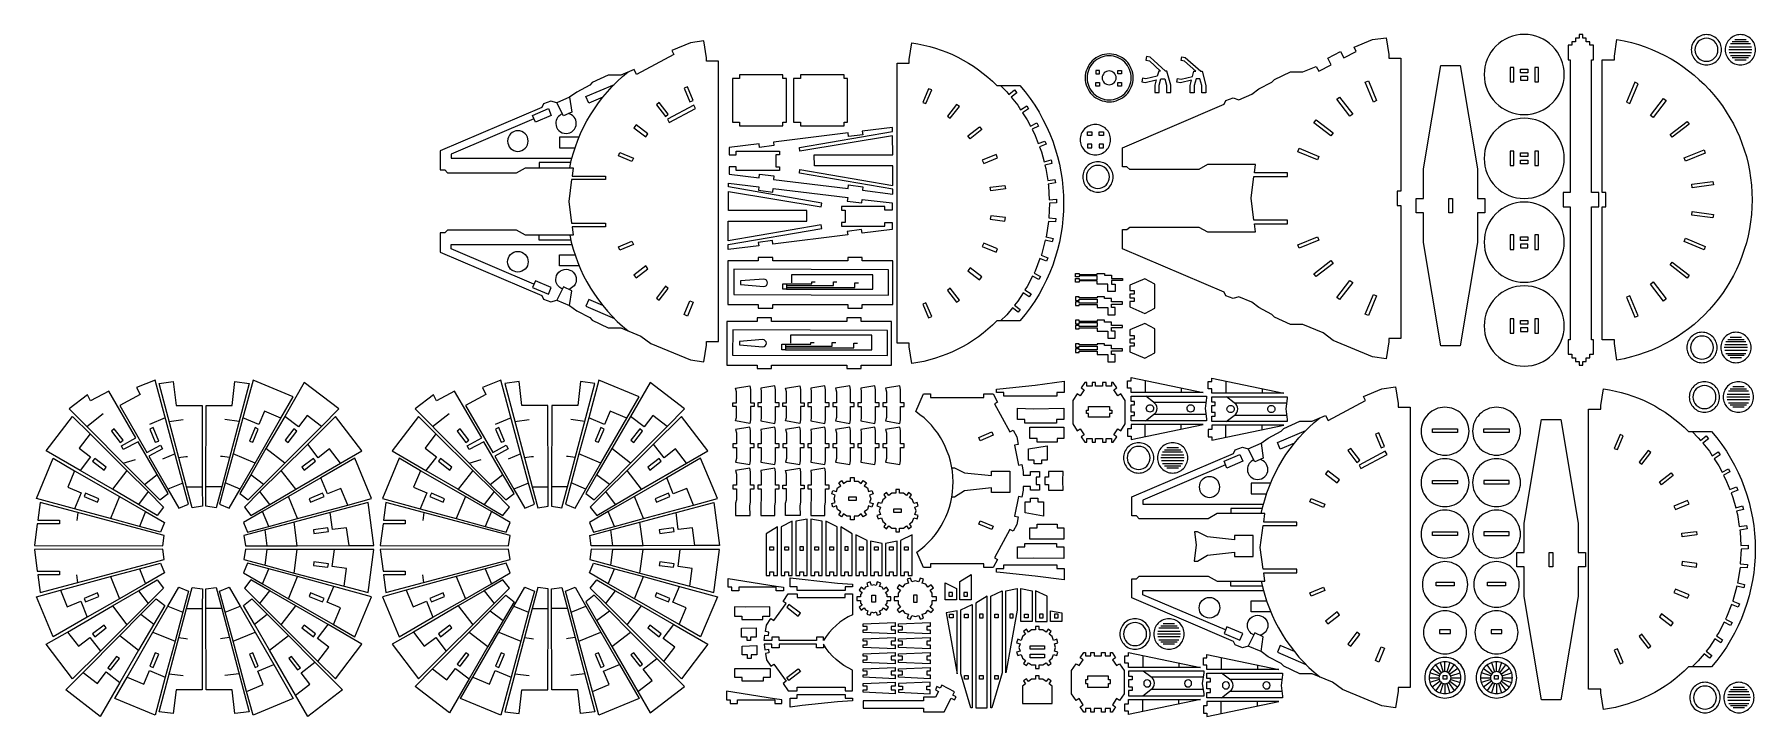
# Model space of a CAD drawing. Extents: x -120 to 0, y 0 to 48.
import ezdxf

# ---------------------------------------------------------------- set-up
doc = ezdxf.new("R2010")
doc.units = 0
doc.layers.add('CUT', color=18, linetype='CONTINUOUS')
doc.layers.add('ENGRAVE', color=1, linetype='CONTINUOUS')

msp = doc.modelspace()

# ---------------------------------------------------------------- linework, layer by layer
at = {"layer": 'CUT'}
for points in [[(-91.57, 32.49), (-84.52, 29.48), (-84.41, 29.23), (-83.89, 29.04), (-83.49, 29.16), (-82.6, 28.78), (-82.1, 28.42), (-81.2, 27.94), (-81.03, 27.76), (-79.91, 27.24), (-79.05, 27.24), (-77.65, 26.66), (-76.96, 26.14), (-74.21, 25), (-73.27, 24.87), (-73.09, 26.03), (-73.09, 26.28), (-72.25, 26.28), (-72.25, 45.72), (-73.09, 45.72), (-73.09, 45.97), (-73.27, 47.13), (-74.21, 47), (-75.5, 46.47), (-75.35, 46.19), (-77.95, 44.81), (-78.12, 45.14), (-79.05, 44.76), (-79.91, 44.76), (-81.03, 44.24), (-81.2, 44.06), (-82.1, 43.58), (-82.6, 43.22), (-83.49, 42.84), (-83.89, 42.96), (-84.41, 42.77), (-84.52, 42.52), (-91.57, 39.51), (-91.57, 38.18), (-91.26, 38.18), (-91.07, 37.99), (-86.28, 37.99), (-85.66, 38.34), (-82.35, 38.34), (-82.42, 37.76), (-80.11, 37.76), (-80.11, 37.51), (-82.46, 37.51), (-82.66, 36), (-82.46, 34.48), (-80.11, 34.48), (-80.11, 34.24), (-82.42, 34.24), (-82.35, 33.66), (-85.66, 33.66), (-86.28, 34.01), (-91.07, 34.01), (-91.26, 33.82), (-91.57, 33.82)], [(-44.21, 32.71), (-44.21, 34.04), (-43.91, 34.04), (-43.72, 34.22), (-38.92, 34.22), (-38.31, 33.88), (-35, 33.88), (-35.07, 34.45), (-32.76, 34.45), (-32.76, 34.7), (-35.1, 34.7), (-35.3, 36.22), (-35.1, 37.73), (-32.76, 37.73), (-32.76, 37.98), (-35.07, 37.98), (-35, 38.56), (-38.31, 38.56), (-38.92, 38.21), (-43.72, 38.21), (-43.91, 38.4), (-44.21, 38.4), (-44.21, 39.72), (-37.16, 42.74), (-37.06, 42.99), (-36.54, 43.18), (-36.14, 43.05), (-35.25, 43.44), (-34.75, 43.8), (-33.85, 44.28), (-33.67, 44.46), (-32.56, 44.98), (-31.7, 44.98), (-30.77, 45.36), (-30.59, 45.03), (-29.74, 45.48), (-29.97, 45.93), (-29.09, 46.39), (-28.85, 45.95), (-28, 46.41), (-28.15, 46.69), (-26.86, 47.22), (-25.92, 47.34), (-25.73, 46.18), (-25.73, 45.93), (-24.9, 45.93), (-24.9, 36.72), (-25.15, 36.72), (-25.15, 35.72), (-24.9, 35.72), (-24.9, 26.5), (-25.73, 26.5), (-25.73, 26.25), (-25.92, 25.09), (-26.86, 25.22), (-29.61, 26.35), (-30.3, 26.88), (-31.7, 27.45), (-32.56, 27.45), (-33.67, 27.98), (-33.85, 28.16), (-34.75, 28.63), (-35.25, 29), (-36.14, 29.38), (-36.54, 29.26), (-37.06, 29.45), (-37.16, 29.7)], [(-13.28, 25.4), (-13.03, 25.4), (-13.03, 25.15), (-12.78, 25.15), (-12.78, 24.9), (-12.53, 24.9), (-12.53, 24.65), (-12.28, 24.65), (-12.28, 24.9), (-12.03, 24.9), (-12.03, 25.15), (-11.78, 25.15), (-11.78, 25.4), (-11.53, 25.4), (-11.53, 26.4), (-11.67, 26.4), (-11.67, 35.62), (-11.17, 35.62), (-11.17, 36.62), (-11.67, 36.62), (-11.67, 45.83), (-11.53, 45.83), (-11.53, 46.83), (-11.78, 46.83), (-11.78, 47.08), (-12.03, 47.08), (-12.03, 47.33), (-12.28, 47.33), (-12.28, 47.58), (-12.53, 47.58), (-12.53, 47.33), (-12.78, 47.33), (-12.78, 47.08), (-13.03, 47.08), (-13.03, 46.83), (-13.28, 46.83), (-13.28, 45.83), (-13.14, 45.83), (-13.14, 36.62), (-13.64, 36.62), (-13.64, 35.62), (-13.14, 35.62), (-13.14, 26.4), (-13.28, 26.4)], [(-42.89, 44.3), (-42.65, 44.25), (-41.88, 44.43), (-41.98, 44.06), (-41.98, 43.56), (-41.68, 43.56), (-41.68, 44.06), (-41.56, 44.51), (-41.29, 44.51), (-41.17, 44.06), (-41.17, 43.56), (-40.87, 43.56), (-40.87, 44.06), (-41.14, 45.04), (-41.24, 45.04), (-42.3, 46), (-42.55, 46.05), (-42.6, 45.79), (-42.35, 45.74), (-41.58, 45.04), (-41.71, 45.04), (-41.81, 44.69), (-42.6, 44.5), (-42.84, 44.55)], [(-40.45, 44.28), (-40.4, 44.53), (-40.15, 44.48), (-39.36, 44.67), (-39.26, 45.03), (-39.13, 45.03), (-39.91, 45.72), (-40.15, 45.77), (-40.1, 46.03), (-39.86, 45.98), (-38.79, 45.03), (-38.7, 45.03), (-38.43, 44.04), (-38.43, 43.54), (-38.72, 43.54), (-38.72, 44.04), (-38.85, 44.5), (-39.11, 44.5), (-39.24, 44.04), (-39.24, 43.54), (-39.53, 43.54), (-39.53, 44.04), (-39.43, 44.41), (-40.2, 44.23)], [(-22.12, 25.99), (-23.33, 33.15), (-23.33, 35.21), (-23.83, 35.21), (-23.83, 36.21), (-23.33, 36.21), (-23.33, 38.26), (-22.12, 45.42), (-20.78, 45.42), (-19.57, 38.26), (-19.57, 36.21), (-19.07, 36.21), (-19.07, 35.21), (-19.57, 35.21), (-19.57, 33.15), (-20.78, 25.99)], [(-71.3, 41.5), (-70.8, 41.5), (-70.8, 41.25), (-67.79, 41.25), (-67.79, 41.5), (-67.54, 41.5), (-67.54, 44.52), (-67.79, 44.52), (-67.79, 44.77), (-70.8, 44.77), (-70.8, 44.52), (-71.3, 44.52)], [(-67.06, 41.5), (-66.56, 41.5), (-66.56, 41.25), (-63.55, 41.25), (-63.55, 41.5), (-63.3, 41.5), (-63.3, 44.52), (-63.55, 44.52), (-63.55, 44.77), (-66.56, 44.77), (-66.56, 44.52), (-67.06, 44.52)], [(-46.06, 45.09), (-46.06, 44.84), (-45.81, 44.84), (-45.81, 45.09)], [(-46.06, 44.24), (-45.81, 44.24), (-45.81, 43.99), (-46.06, 43.99)], [(-44.54, 45.09), (-44.28, 45.09), (-44.28, 44.84), (-44.54, 44.84)], [(-44.54, 44.24), (-44.28, 44.24), (-44.28, 43.99), (-44.54, 43.99)], [(-26.81, 42.89), (-27.38, 44.26), (-27.15, 44.36), (-26.58, 42.99)], [(-17.32, 45.3), (-17.32, 44.3), (-17.07, 44.3), (-17.07, 45.3)], [(-16.59, 44.92), (-16.59, 45.17), (-16.09, 45.17), (-16.09, 44.92)], [(-16.59, 44.67), (-16.59, 44.42), (-16.09, 44.42), (-16.09, 44.67)], [(-15.35, 44.3), (-15.35, 45.3), (-15.6, 45.3), (-15.6, 44.3)], [(-8.67, 44.26), (-9.24, 42.88), (-9.01, 42.79), (-8.44, 44.16)], [(-74.65, 43.85), (-74.26, 42.9), (-74.03, 43), (-74.42, 43.95)], [(-58.09, 42.87), (-57.86, 42.78), (-57.46, 43.73), (-57.69, 43.82)], [(-29.34, 43.09), (-29.15, 43.24), (-28.24, 42.06), (-28.44, 41.91)], [(-7.58, 41.96), (-6.67, 43.14), (-6.48, 42.99), (-7.38, 41.81)], [(-76.57, 42.71), (-75.95, 41.89), (-75.75, 42.05), (-76.37, 42.86)], [(-75.68, 41.48), (-73.86, 42.45), (-73.98, 42.67), (-75.8, 41.71)], [(-56.37, 41.92), (-56.17, 41.77), (-55.54, 42.58), (-55.74, 42.73)], [(-78.13, 41.11), (-77.31, 40.48), (-77.16, 40.68), (-77.97, 41.31)], [(-71.53, 37.9), (-69.44, 37.64), (-69.41, 37.89), (-68.42, 37.77), (-68.45, 37.52), (-63.26, 36.89), (-63.23, 37.14), (-62.24, 37.01), (-62.27, 36.77), (-60.15, 36.51), (-60.15, 36.85), (-66.65, 37.97), (-66.61, 38.22), (-60.15, 37.11), (-60.16, 38.47), (-65.6, 38.47), (-65.61, 39.22), (-60.17, 39.22), (-60.18, 40.54), (-66.61, 39.48), (-66.65, 39.73), (-60.18, 40.85), (-60.18, 41.13), (-62.28, 40.87), (-62.25, 40.62), (-63.24, 40.5), (-63.27, 40.75), (-68.45, 40.11), (-68.42, 39.87), (-69.41, 39.75), (-69.44, 39.99), (-71.53, 39.74), (-71.53, 39.24), (-71.03, 39.24), (-71.03, 39.49), (-68.02, 39.49), (-68.02, 39.24), (-68.27, 39.24), (-68.27, 38.4), (-68.02, 38.4), (-68.02, 38.15), (-71.03, 38.15), (-71.03, 38.4), (-71.53, 38.4)], [(-54.8, 40.35), (-54.96, 40.55), (-54.14, 41.18), (-53.99, 40.98)], [(-46.66, 40.57), (-46.66, 40.82), (-46.36, 40.82), (-46.36, 40.57)], [(-45.85, 40.57), (-45.85, 40.82), (-45.55, 40.82), (-45.55, 40.57)], [(-30.94, 41.45), (-30.79, 41.65), (-29.61, 40.75), (-29.76, 40.55)], [(-6.21, 40.64), (-5.03, 41.55), (-4.88, 41.35), (-6.06, 40.45)], [(-46.66, 39.97), (-46.66, 39.72), (-46.36, 39.72), (-46.36, 39.97)], [(-45.55, 39.72), (-45.55, 39.97), (-45.85, 39.97), (-45.85, 39.72)], [(-32.05, 39.45), (-31.96, 39.69), (-30.59, 39.12), (-30.68, 38.89)], [(-17.32, 39.48), (-17.32, 38.48), (-17.07, 38.48), (-17.07, 39.48)], [(-15.35, 38.48), (-15.35, 39.48), (-15.6, 39.48), (-15.6, 38.48)], [(-5.14, 38.78), (-5.23, 39.02), (-3.86, 39.58), (-3.77, 39.35)], [(-78.27, 38.76), (-79.21, 39.16), (-79.12, 39.39), (-78.17, 38.99)], [(-53.85, 38.64), (-52.9, 39.03), (-53, 39.26), (-53.95, 38.87)], [(-16.59, 39.11), (-16.59, 39.36), (-16.09, 39.36), (-16.09, 39.11)], [(-16.59, 38.86), (-16.09, 38.86), (-16.09, 38.61), (-16.59, 38.61)], [(-71.59, 32.66), (-71.59, 33), (-65.09, 34.12), (-65.13, 34.37), (-71.59, 33.26), (-71.58, 34.62), (-66.14, 34.62), (-66.13, 35.37), (-71.57, 35.37), (-71.56, 36.69), (-65.13, 35.63), (-65.09, 35.87), (-71.56, 37), (-71.56, 37.27), (-69.46, 37.02), (-69.49, 36.77), (-68.5, 36.65), (-68.47, 36.9), (-63.29, 36.26), (-63.32, 36.01), (-62.32, 35.89), (-62.29, 36.14), (-60.21, 35.89), (-60.21, 35.39), (-60.71, 35.39), (-60.71, 35.64), (-63.72, 35.64), (-63.72, 35.39), (-63.47, 35.39), (-63.47, 34.54), (-63.72, 34.54), (-63.72, 34.29), (-60.71, 34.29), (-60.71, 34.54), (-60.21, 34.54), (-60.21, 34.04), (-62.3, 33.79), (-62.33, 34.04), (-63.32, 33.92), (-63.29, 33.67), (-68.48, 33.04), (-68.51, 33.28), (-69.5, 33.16), (-69.47, 32.91)], [(-53.37, 36.73), (-53.41, 36.98), (-52.39, 37.11), (-52.35, 36.87)], [(-4.68, 36.94), (-4.71, 37.19), (-3.24, 37.38), (-3.21, 37.14)], [(-21.57, 35.21), (-21.57, 36.21), (-21.32, 36.21), (-21.32, 35.21)], [(-53.41, 34.77), (-52.39, 34.63), (-52.35, 34.88), (-53.37, 35.01)], [(-4.71, 35.04), (-4.68, 35.29), (-3.21, 35.1), (-3.24, 34.85)], [(-31.96, 32.75), (-32.05, 32.98), (-30.68, 33.55), (-30.59, 33.32)], [(-17.32, 33.67), (-17.32, 32.67), (-17.07, 32.67), (-17.07, 33.67)], [(-16.59, 33.29), (-16.59, 33.54), (-16.09, 33.54), (-16.09, 33.29)], [(-15.35, 32.67), (-15.35, 33.67), (-15.6, 33.67), (-15.6, 32.67)], [(-78.27, 33.24), (-78.17, 33.01), (-79.12, 32.61), (-79.21, 32.84)], [(-53.95, 32.88), (-53, 32.48), (-52.9, 32.72), (-53.85, 33.11)], [(-16.59, 33.04), (-16.59, 32.79), (-16.09, 32.79), (-16.09, 33.04)], [(-5.23, 33.22), (-5.14, 33.45), (-3.77, 32.88), (-3.86, 32.65)], [(-78.13, 30.89), (-77.97, 30.69), (-77.16, 31.32), (-77.31, 31.52)], [(-71.61, 28.85), (-69.5, 28.85), (-69.5, 28.6), (-68.5, 28.6), (-68.5, 28.85), (-63.28, 28.85), (-63.28, 28.6), (-62.28, 28.6), (-62.28, 28.85), (-60.17, 28.85), (-60.17, 31.87), (-62.28, 31.87), (-62.28, 32.12), (-63.28, 32.12), (-63.28, 31.87), (-68.5, 31.87), (-68.5, 32.12), (-69.5, 32.12), (-69.5, 31.87), (-71.61, 31.87)], [(-54.96, 31.19), (-54.14, 30.57), (-53.99, 30.77), (-54.8, 31.39)], [(-30.94, 30.98), (-29.76, 31.89), (-29.61, 31.69), (-30.79, 30.79)], [(-6.21, 31.59), (-6.06, 31.79), (-4.88, 30.88), (-5.03, 30.68)], [(-76.57, 29.29), (-76.37, 29.14), (-75.75, 29.95), (-75.95, 30.11)], [(-56.37, 29.83), (-55.74, 29.01), (-55.54, 29.16), (-56.17, 29.98)], [(-47.48, 30.4), (-47.48, 30.65), (-47.23, 30.65), (-47.23, 30.57), (-45.98, 30.57), (-45.98, 30.84), (-47.23, 30.84), (-47.23, 30.76), (-47.48, 30.76), (-47.48, 31.01), (-47.23, 31.01), (-47.23, 30.92), (-45.98, 30.92), (-45.98, 31.01), (-45.48, 31.01), (-45.48, 30.88), (-44.98, 30.88), (-44.98, 30.65), (-44.23, 30.65), (-44.23, 30.51), (-44.98, 30.51), (-44.98, 30.26), (-44.73, 30.26), (-44.73, 29.76), (-45.23, 29.76), (-45.23, 30.26), (-45.98, 30.26), (-45.98, 30.49), (-47.23, 30.49), (-47.23, 30.4)], [(-43.7, 28.68), (-42.68, 28.23), (-41.98, 28.6), (-41.98, 30.27), (-42.68, 30.64), (-43.7, 30.19), (-43.7, 29.81), (-43.4, 29.81), (-43.4, 29.56), (-43.7, 29.56), (-43.7, 29.31), (-43.4, 29.31), (-43.4, 29.06), (-43.7, 29.06)], [(-29.34, 29.34), (-28.44, 30.52), (-28.24, 30.37), (-29.15, 29.19)], [(-7.58, 30.27), (-7.38, 30.42), (-6.48, 29.24), (-6.67, 29.09)], [(-74.65, 28.15), (-74.26, 29.1), (-74.03, 29), (-74.42, 28.05)], [(-57.69, 27.92), (-57.46, 28.02), (-57.86, 28.97), (-58.09, 28.87)], [(-47.48, 28.78), (-47.23, 28.78), (-47.23, 28.86), (-45.98, 28.86), (-45.98, 28.63), (-45.23, 28.63), (-45.23, 28.13), (-44.73, 28.13), (-44.73, 28.63), (-44.98, 28.63), (-44.98, 28.88), (-44.23, 28.88), (-44.23, 29.03), (-44.98, 29.03), (-44.98, 29.26), (-45.48, 29.26), (-45.48, 29.38), (-45.98, 29.38), (-45.98, 29.3), (-47.23, 29.3), (-47.23, 29.38), (-47.48, 29.38), (-47.48, 29.13), (-47.23, 29.13), (-47.23, 29.22), (-45.98, 29.22), (-45.98, 28.95), (-47.23, 28.95), (-47.23, 29.03), (-47.48, 29.03)], [(-27.38, 28.17), (-26.81, 29.54), (-26.58, 29.45), (-27.15, 28.08)], [(-8.44, 28.07), (-9.01, 29.44), (-9.24, 29.35), (-8.67, 27.98)], [(-71.69, 24.65), (-69.58, 24.65), (-69.58, 24.4), (-68.58, 24.4), (-68.58, 24.65), (-63.36, 24.65), (-63.36, 24.4), (-62.36, 24.4), (-62.36, 24.65), (-60.25, 24.65), (-60.25, 27.68), (-62.36, 27.68), (-62.36, 27.93), (-63.36, 27.93), (-63.36, 27.68), (-68.58, 27.68), (-68.58, 27.93), (-69.58, 27.93), (-69.58, 27.68), (-71.69, 27.68)], [(-47.48, 27.4), (-47.48, 27.15), (-47.23, 27.15), (-47.23, 27.24), (-45.98, 27.24), (-45.98, 27.01), (-45.23, 27.01), (-45.23, 26.51), (-44.73, 26.51), (-44.73, 27.01), (-44.98, 27.01), (-44.98, 27.26), (-44.23, 27.26), (-44.23, 27.4), (-44.98, 27.4), (-44.98, 27.63), (-45.48, 27.63), (-45.48, 27.76), (-45.98, 27.76), (-45.98, 27.67), (-47.23, 27.67), (-47.23, 27.76), (-47.48, 27.76), (-47.48, 27.51), (-47.23, 27.51), (-47.23, 27.59), (-45.98, 27.59), (-45.98, 27.32), (-47.23, 27.32), (-47.23, 27.4)], [(-43.7, 25.57), (-42.68, 25.12), (-41.98, 25.49), (-41.98, 27.17), (-42.68, 27.54), (-43.7, 27.09), (-43.7, 26.7), (-43.4, 26.7), (-43.4, 26.45), (-43.7, 26.45), (-43.7, 26.2), (-43.4, 26.2), (-43.4, 25.95), (-43.7, 25.95)], [(-17.32, 27.86), (-17.32, 26.86), (-17.07, 26.86), (-17.07, 27.86)], [(-16.59, 27.48), (-16.59, 27.73), (-16.09, 27.73), (-16.09, 27.48)], [(-15.35, 26.86), (-15.35, 27.86), (-15.6, 27.86), (-15.6, 26.86)], [(-16.59, 27.23), (-16.59, 26.98), (-16.09, 26.98), (-16.09, 27.23)], [(-47.48, 25.78), (-47.48, 25.53), (-47.23, 25.53), (-47.23, 25.61), (-45.98, 25.61), (-45.98, 25.38), (-45.23, 25.38), (-45.23, 24.88), (-44.73, 24.88), (-44.73, 25.38), (-44.98, 25.38), (-44.98, 25.63), (-44.23, 25.63), (-44.23, 25.78), (-44.98, 25.78), (-44.98, 26.01), (-45.48, 26.01), (-45.48, 26.13), (-45.98, 26.13), (-45.98, 26.05), (-47.23, 26.05), (-47.23, 26.13), (-47.48, 26.13), (-47.48, 25.88), (-47.23, 25.88), (-47.23, 25.97), (-45.98, 25.97), (-45.98, 25.7), (-47.23, 25.7), (-47.23, 25.78)], [(-117.32, 21.61), (-112.1, 16.37), (-111.03, 15.29), (-110.45, 15.74), (-111.22, 17.05), (-112.54, 19.33), (-113.57, 18.79), (-113.7, 19.05), (-112.69, 19.59), (-114.58, 22.84), (-115.84, 22.17), (-116.05, 22.58)], [(-113.81, 21.85), (-111.93, 18.59), (-111, 19.09), (-110.86, 18.83), (-111.79, 18.33), (-110.47, 16.04), (-109.71, 14.73), (-109.04, 15.01), (-109.44, 16.46), (-111.37, 23.61), (-112.65, 23.08), (-112.4, 22.61)], [(-108.8, 14.75), (-109.19, 16.21), (-111.09, 23.37), (-110.1, 23.5), (-109.91, 21.84), (-108.1, 21.84), (-108.09, 16.21), (-108.08, 14.85)], [(-107.85, 14.85), (-107.84, 16.21), (-107.83, 21.84), (-106.02, 21.84), (-105.83, 23.5), (-104.84, 23.37), (-106.74, 16.21), (-107.13, 14.75)], [(-106.89, 15.01), (-106.22, 14.73), (-105.46, 16.04), (-104.42, 17.85), (-102.63, 20.97), (-101.77, 22.45), (-104.56, 23.61), (-105.27, 20.98), (-105.95, 18.48), (-106.49, 16.47)], [(-105.48, 15.74), (-104.9, 15.29), (-103.83, 16.36), (-102.36, 17.84), (-99.82, 20.39), (-98.61, 21.61), (-101.01, 23.44), (-102.37, 21.09), (-103.67, 18.85), (-104.72, 17.04)], [(-93.32, 21.61), (-88.1, 16.37), (-87.03, 15.29), (-86.45, 15.74), (-87.22, 17.05), (-88.54, 19.33), (-89.57, 18.79), (-89.7, 19.05), (-88.69, 19.59), (-90.58, 22.84), (-91.84, 22.17), (-92.05, 22.58)], [(-89.81, 21.85), (-87.93, 18.59), (-87, 19.09), (-86.86, 18.83), (-87.79, 18.33), (-86.47, 16.04), (-85.71, 14.73), (-85.04, 15.01), (-85.44, 16.46), (-87.37, 23.61), (-88.65, 23.08), (-88.4, 22.61)], [(-84.8, 14.75), (-84.08, 14.85), (-84.09, 16.21), (-84.1, 21.84), (-85.91, 21.84), (-86.1, 23.5), (-87.09, 23.37), (-85.19, 16.21)], [(-83.85, 14.85), (-83.13, 14.75), (-82.74, 16.21), (-80.84, 23.37), (-81.83, 23.5), (-82.02, 21.84), (-83.83, 21.84), (-83.84, 16.21)], [(-82.89, 15.01), (-82.22, 14.73), (-81.46, 16.04), (-80.42, 17.85), (-78.63, 20.97), (-77.77, 22.45), (-80.56, 23.61), (-81.27, 20.98), (-81.95, 18.48), (-82.49, 16.47)], [(-81.48, 15.74), (-80.9, 15.29), (-79.83, 16.36), (-78.36, 17.84), (-75.82, 20.39), (-74.61, 21.61), (-77.01, 23.44), (-78.37, 21.09), (-79.67, 18.85), (-80.72, 17.04)], [(-71.07, 20.77), (-71.02, 21.02), (-71.02, 21.78), (-71.27, 21.78), (-71.27, 22.03), (-71.02, 22.03), (-71.02, 22.79), (-71.07, 23.04), (-70.08, 23.21), (-70.04, 22.96), (-70.04, 22.03), (-69.79, 22.03), (-69.79, 21.78), (-70.04, 21.78), (-70.04, 20.85), (-70.08, 20.6)], [(-69.33, 20.77), (-68.35, 20.6), (-68.3, 20.85), (-68.3, 21.78), (-68.05, 21.78), (-68.05, 22.03), (-68.3, 22.03), (-68.3, 22.96), (-68.35, 23.21), (-69.33, 23.04), (-69.29, 22.79), (-69.29, 22.03), (-69.54, 22.03), (-69.54, 21.78), (-69.29, 21.78), (-69.29, 21.02)], [(-67.6, 20.77), (-67.55, 21.02), (-67.55, 21.78), (-67.8, 21.78), (-67.8, 22.03), (-67.55, 22.03), (-67.55, 22.79), (-67.6, 23.04), (-66.61, 23.21), (-66.57, 22.96), (-66.57, 22.03), (-66.32, 22.03), (-66.32, 21.78), (-66.57, 21.78), (-66.57, 20.85), (-66.61, 20.6)], [(-65.86, 20.77), (-64.88, 20.6), (-64.83, 20.85), (-64.83, 21.78), (-64.58, 21.78), (-64.58, 22.03), (-64.83, 22.03), (-64.83, 22.96), (-64.88, 23.21), (-65.86, 23.04), (-65.82, 22.79), (-65.82, 22.03), (-66.07, 22.03), (-66.07, 21.78), (-65.82, 21.78), (-65.82, 21.02)], [(-64.13, 20.77), (-63.14, 20.6), (-63.1, 20.85), (-63.1, 21.78), (-62.85, 21.78), (-62.85, 22.03), (-63.1, 22.03), (-63.1, 22.96), (-63.14, 23.21), (-64.13, 23.04), (-64.08, 22.79), (-64.08, 22.03), (-64.33, 22.03), (-64.33, 21.78), (-64.08, 21.78), (-64.08, 21.02)], [(-62.39, 20.77), (-61.41, 20.6), (-61.36, 20.85), (-61.36, 21.78), (-61.11, 21.78), (-61.11, 22.03), (-61.36, 22.03), (-61.36, 22.96), (-61.41, 23.21), (-62.39, 23.04), (-62.35, 22.79), (-62.35, 22.03), (-62.6, 22.03), (-62.6, 21.78), (-62.35, 21.78), (-62.35, 21.02)], [(-60.66, 20.77), (-59.67, 20.6), (-59.63, 20.85), (-59.63, 21.78), (-59.38, 21.78), (-59.38, 22.03), (-59.63, 22.03), (-59.63, 22.96), (-59.67, 23.21), (-60.66, 23.04), (-60.61, 22.79), (-60.61, 22.03), (-60.86, 22.03), (-60.86, 21.78), (-60.61, 21.78), (-60.61, 21.02)], [(-52.96, 22.74), (-52.96, 22.98), (-52.73, 22.99), (-50.28, 23.25), (-48.27, 23.53), (-48.27, 22.74), (-48.77, 22.74), (-48.77, 22.49), (-52.46, 22.49), (-52.46, 22.74)], [(-47.36, 20.09), (-47.15, 20.22), (-46.87, 19.81), (-47.08, 19.67), (-46.83, 19.3), (-46.7, 19.3), (-46.7, 19.55), (-46.33, 19.55), (-46.33, 19.3), (-46.1, 19.3), (-46.1, 19.55), (-45.6, 19.55), (-45.6, 19.3), (-45.35, 19.3), (-45.35, 19.55), (-44.98, 19.55), (-44.98, 19.3), (-44.87, 19.3), (-44.62, 19.67), (-44.83, 19.81), (-44.55, 20.22), (-44.34, 20.09), (-44.03, 20.56), (-44.03, 22.18), (-44.34, 22.65), (-44.55, 22.51), (-44.83, 22.93), (-44.62, 23.07), (-44.87, 23.44), (-44.98, 23.44), (-44.98, 23.19), (-45.35, 23.19), (-45.35, 23.44), (-45.6, 23.44), (-45.6, 23.19), (-46.1, 23.19), (-46.1, 23.44), (-46.33, 23.44), (-46.33, 23.19), (-46.7, 23.19), (-46.7, 23.44), (-46.83, 23.44), (-47.08, 23.07), (-46.87, 22.93), (-47.15, 22.51), (-47.36, 22.65), (-47.67, 22.18), (-47.67, 20.56)], [(-43.88, 23.05), (-43.88, 23.55), (-43.63, 23.55), (-43.63, 23.79), (-38.63, 22.74), (-38.63, 22.74), (-43.63, 22.74), (-43.63, 23.05)], [(-43.57, 8.49), (-43.57, 9.82), (-43.26, 9.82), (-43.07, 10.01), (-38.28, 10.01), (-37.66, 9.66), (-34.35, 9.66), (-34.42, 10.24), (-32.11, 10.24), (-32.11, 10.48), (-34.46, 10.48), (-34.66, 12), (-34.46, 13.51), (-32.11, 13.51), (-32.11, 13.76), (-34.42, 13.76), (-34.35, 14.34), (-37.66, 14.34), (-38.28, 13.99), (-43.07, 13.99), (-43.26, 14.18), (-43.57, 14.18), (-43.57, 15.51), (-36.52, 18.52), (-36.41, 18.77), (-35.89, 18.96), (-35.49, 18.84), (-34.6, 19.22), (-34.1, 19.58), (-33.2, 20.06), (-33.03, 20.24), (-31.91, 20.76), (-31.05, 20.76), (-30.12, 21.14), (-29.95, 20.81), (-27.35, 22.19), (-27.5, 22.47), (-26.21, 23), (-25.27, 23.13), (-25.09, 21.97), (-25.09, 21.72), (-24.25, 21.72), (-24.25, 2.28), (-25.09, 2.28), (-25.09, 2.03), (-25.27, 0.87), (-26.21, 1), (-28.96, 2.14), (-29.65, 2.66), (-31.05, 3.24), (-31.91, 3.24), (-33.03, 3.76), (-33.2, 3.94), (-34.1, 4.42), (-34.6, 4.78), (-35.49, 5.16), (-35.89, 5.04), (-36.41, 5.23), (-36.52, 5.48)], [(-38.28, 23.01), (-38.28, 23.51), (-38.03, 23.51), (-38.03, 23.74), (-33.03, 22.7), (-33.03, 22.69), (-38.03, 22.7), (-38.03, 23.01)], [(-51.51, 20.86), (-51.51, 21.65), (-50.4, 21.62), (-48.29, 21.66), (-48.29, 20.86), (-48.79, 20.86), (-48.79, 20.61), (-51.01, 20.61), (-51.01, 20.86)], [(-46.58, 21.03), (-46.58, 21.28), (-46.72, 21.28), (-46.72, 21.53), (-46.58, 21.53), (-46.58, 21.78), (-45.12, 21.78), (-45.12, 21.53), (-44.97, 21.53), (-44.97, 21.28), (-45.12, 21.28), (-45.12, 21.03)], [(-43.63, 20.77), (-43.63, 21.14), (-43.38, 21.14), (-43.38, 21.39), (-43.63, 21.39), (-43.63, 21.89), (-43.38, 21.89), (-43.38, 22.12), (-43.63, 22.12), (-43.63, 22.49), (-38.38, 22.49), (-38.38, 22.37), (-38.48, 21.64), (-38.38, 20.91), (-38.38, 20.77)], [(-38.03, 20.73), (-38.03, 21.1), (-37.78, 21.1), (-37.78, 21.35), (-38.03, 21.35), (-38.03, 21.85), (-37.78, 21.85), (-37.78, 22.08), (-38.03, 22.08), (-38.03, 22.45), (-32.78, 22.45), (-32.78, 22.33), (-32.88, 21.6), (-32.78, 20.86), (-32.78, 20.73)], [(-118.92, 18.69), (-117.09, 21.09), (-115.87, 19.88), (-113.32, 17.34), (-111.84, 15.87), (-110.77, 14.8), (-111.22, 14.22), (-112.52, 14.98), (-114.33, 16.03), (-116.57, 17.33)], [(-111.11, 19.38), (-111.5, 20.31), (-111.73, 20.21), (-111.35, 19.29)], [(-105.16, 14.8), (-104.71, 14.22), (-103.41, 14.98), (-101.6, 16.03), (-98.49, 17.84), (-97.01, 18.69), (-98.84, 21.09), (-100.77, 19.17), (-102.61, 17.34), (-104.09, 15.87)], [(-104.82, 19.38), (-104.58, 19.29), (-104.2, 20.21), (-104.43, 20.31)], [(-94.92, 18.69), (-92.57, 17.33), (-90.33, 16.03), (-88.52, 14.98), (-87.22, 14.22), (-86.77, 14.8), (-87.84, 15.87), (-89.32, 17.34), (-91.87, 19.88), (-93.09, 21.09)], [(-87.11, 19.38), (-87.5, 20.31), (-87.73, 20.21), (-87.35, 19.29)], [(-81.16, 14.8), (-80.71, 14.22), (-79.41, 14.98), (-77.6, 16.03), (-74.49, 17.84), (-73.01, 18.69), (-74.84, 21.09), (-76.77, 19.17), (-78.61, 17.34), (-80.09, 15.87)], [(-80.43, 20.31), (-80.82, 19.38), (-80.58, 19.29), (-80.2, 20.21)], [(-71.07, 17.92), (-70.08, 17.75), (-70.04, 18), (-70.04, 18.93), (-69.79, 18.93), (-69.79, 19.18), (-70.04, 19.18), (-70.04, 20.11), (-70.08, 20.35), (-71.07, 20.18), (-71.02, 19.94), (-71.02, 19.18), (-71.27, 19.18), (-71.27, 18.93), (-71.02, 18.93), (-71.02, 18.17)], [(-69.33, 17.92), (-68.35, 17.75), (-68.3, 18), (-68.3, 18.93), (-68.05, 18.93), (-68.05, 19.18), (-68.3, 19.18), (-68.3, 20.11), (-68.35, 20.35), (-69.33, 20.18), (-69.29, 19.94), (-69.29, 19.18), (-69.54, 19.18), (-69.54, 18.93), (-69.29, 18.93), (-69.29, 18.17)], [(-67.6, 17.92), (-66.61, 17.75), (-66.57, 18), (-66.57, 18.93), (-66.32, 18.93), (-66.32, 19.18), (-66.57, 19.18), (-66.57, 20.11), (-66.61, 20.35), (-67.6, 20.18), (-67.55, 19.94), (-67.55, 19.18), (-67.8, 19.18), (-67.8, 18.93), (-67.55, 18.93), (-67.55, 18.17)], [(-65.86, 17.92), (-64.88, 17.75), (-64.83, 18), (-64.83, 18.93), (-64.58, 18.93), (-64.58, 19.18), (-64.83, 19.18), (-64.83, 20.11), (-64.88, 20.35), (-65.86, 20.18), (-65.82, 19.94), (-65.82, 19.18), (-66.07, 19.18), (-66.07, 18.93), (-65.82, 18.93), (-65.82, 18.17)], [(-64.13, 17.92), (-63.14, 17.75), (-63.1, 18), (-63.1, 18.93), (-62.85, 18.93), (-62.85, 19.18), (-63.1, 19.18), (-63.1, 20.11), (-63.14, 20.35), (-64.13, 20.18), (-64.08, 19.94), (-64.08, 19.18), (-64.33, 19.18), (-64.33, 18.93), (-64.08, 18.93), (-64.08, 18.17)], [(-62.39, 17.92), (-61.41, 17.75), (-61.36, 18), (-61.36, 18.93), (-61.11, 18.93), (-61.11, 19.18), (-61.36, 19.18), (-61.36, 20.11), (-61.41, 20.35), (-62.39, 20.18), (-62.35, 19.94), (-62.35, 19.18), (-62.6, 19.18), (-62.6, 18.93), (-62.35, 18.93), (-62.35, 18.17)], [(-60.66, 17.92), (-59.67, 17.75), (-59.63, 18), (-59.63, 18.93), (-59.38, 18.93), (-59.38, 19.18), (-59.63, 19.18), (-59.63, 20.11), (-59.67, 20.35), (-60.66, 20.18), (-60.61, 19.94), (-60.61, 19.18), (-60.86, 19.18), (-60.86, 18.93), (-60.61, 18.93), (-60.61, 18.17)], [(-50.65, 20.35), (-50.21, 20.33), (-48.3, 20.35), (-48.3, 19.55), (-48.75, 19.55), (-48.75, 19.3), (-50.15, 19.3), (-50.15, 19.55), (-50.65, 19.55)], [(-43.88, 19.72), (-43.63, 19.72), (-43.63, 19.48), (-38.63, 20.52), (-38.63, 20.53), (-43.63, 20.52), (-43.63, 20.22), (-43.88, 20.22)], [(-38.28, 19.67), (-38.03, 19.67), (-38.03, 19.43), (-33.03, 20.48), (-33.03, 20.48), (-38.03, 20.48), (-38.03, 20.17), (-38.28, 20.17)], [(-15.14, 1.43), (-16.35, 8.59), (-16.35, 10.64), (-16.85, 10.64), (-16.85, 11.64), (-16.35, 11.64), (-16.35, 13.69), (-15.14, 20.86), (-13.8, 20.86), (-12.59, 13.69), (-12.59, 11.64), (-12.09, 11.64), (-12.09, 10.64), (-12.59, 10.64), (-12.59, 8.59), (-13.8, 1.43)], [(-113.79, 19.28), (-113.59, 19.43), (-114.2, 20.22), (-114.4, 20.07)], [(-102.34, 19.43), (-102.14, 19.28), (-101.53, 20.07), (-101.73, 20.22)], [(-90.4, 20.07), (-89.79, 19.28), (-89.59, 19.43), (-90.2, 20.22)], [(-78.34, 19.43), (-78.14, 19.28), (-77.53, 20.07), (-77.73, 20.22)], [(-54.11, 19.4), (-54.2, 19.63), (-53.28, 20.01), (-53.19, 19.78)], [(-26.26, 18.9), (-26.03, 19), (-26.42, 19.95), (-26.65, 19.85)], [(-22.71, 19.97), (-22.71, 20.22), (-20.96, 20.22), (-20.96, 19.97)], [(-19.14, 19.97), (-19.14, 20.22), (-17.39, 20.22), (-17.39, 19.97)], [(-10.09, 18.87), (-9.86, 18.78), (-9.46, 19.73), (-9.69, 19.82)], [(-119.59, 15.39), (-118.43, 18.18), (-116.95, 17.32), (-113.83, 15.53), (-112.02, 14.49), (-110.71, 13.73), (-110.99, 13.06), (-112.45, 13.46), (-114.46, 14), (-116.96, 14.68)], [(-114.91, 17.36), (-114.76, 17.56), (-115.55, 18.17), (-115.7, 17.97)], [(-104.94, 13.06), (-103.48, 13.46), (-101.47, 14), (-97.99, 14.94), (-96.34, 15.39), (-97.5, 18.18), (-99.85, 16.82), (-102.1, 15.53), (-103.91, 14.49), (-105.22, 13.73)], [(-101.17, 17.56), (-101.02, 17.36), (-100.23, 17.97), (-100.38, 18.17)], [(-95.59, 15.39), (-92.96, 14.68), (-90.46, 14), (-88.45, 13.46), (-86.99, 13.06), (-86.71, 13.73), (-88.02, 14.49), (-89.83, 15.53), (-92.95, 17.32), (-94.43, 18.18)], [(-91.7, 17.97), (-90.91, 17.36), (-90.76, 17.56), (-91.55, 18.17)], [(-80.94, 13.06), (-79.48, 13.46), (-77.47, 14), (-73.99, 14.94), (-72.34, 15.39), (-73.5, 18.18), (-75.85, 16.82), (-78.1, 15.53), (-79.91, 14.49), (-81.22, 13.73)], [(-77.17, 17.56), (-77.02, 17.36), (-76.23, 17.97), (-76.38, 18.17)], [(-50.74, 18.05), (-50.74, 18.83), (-49.46, 19.05), (-49.46, 18.05), (-49.85, 18.05), (-49.85, 17.8), (-50.35, 17.8), (-50.35, 18.05)], [(-28.57, 18.71), (-27.95, 17.89), (-27.75, 18.05), (-28.37, 18.86)], [(-27.68, 17.48), (-25.86, 18.45), (-25.98, 18.67), (-27.8, 17.71)], [(-8.37, 17.92), (-8.17, 17.77), (-7.54, 18.58), (-7.74, 18.73)], [(-71.07, 14.22), (-70.07, 14.22), (-70.08, 14.89), (-70.04, 15.14), (-70.04, 16.07), (-69.79, 16.07), (-69.79, 16.32), (-70.04, 16.32), (-70.04, 17.25), (-70.08, 17.5), (-71.07, 17.33), (-71.02, 17.08), (-71.02, 16.32), (-71.27, 16.32), (-71.27, 16.07), (-71.02, 16.07), (-71.02, 15.31), (-71.07, 15.07)], [(-69.33, 14.22), (-68.34, 14.22), (-68.35, 14.89), (-68.3, 15.14), (-68.3, 16.07), (-68.05, 16.07), (-68.05, 16.32), (-68.3, 16.32), (-68.3, 17.25), (-68.35, 17.5), (-69.33, 17.33), (-69.29, 17.08), (-69.29, 16.32), (-69.54, 16.32), (-69.54, 16.07), (-69.29, 16.07), (-69.29, 15.31), (-69.33, 15.07)], [(-67.6, 14.22), (-67.6, 15.07), (-67.55, 15.31), (-67.55, 16.07), (-67.8, 16.07), (-67.8, 16.32), (-67.55, 16.32), (-67.55, 17.08), (-67.6, 17.33), (-66.61, 17.5), (-66.57, 17.25), (-66.57, 16.32), (-66.32, 16.32), (-66.32, 16.07), (-66.57, 16.07), (-66.57, 15.14), (-66.61, 14.89), (-66.6, 14.22)], [(-65.86, 14.22), (-64.87, 14.22), (-64.88, 14.89), (-64.83, 15.14), (-64.83, 16.07), (-64.58, 16.07), (-64.58, 16.32), (-64.83, 16.32), (-64.83, 17.25), (-64.88, 17.5), (-65.86, 17.33), (-65.82, 17.08), (-65.82, 16.32), (-66.07, 16.32), (-66.07, 16.07), (-65.82, 16.07), (-65.82, 15.31), (-65.86, 15.07)], [(-64.39, 15.04), (-64.16, 15.12), (-64.24, 15.37), (-64.16, 15.63), (-64.39, 15.71), (-64.32, 15.95), (-64.08, 15.87), (-64, 16.12), (-63.78, 16.28), (-63.92, 16.48), (-63.72, 16.63), (-63.58, 16.43), (-63.36, 16.59), (-63.09, 16.59), (-63.09, 16.84), (-62.84, 16.84), (-62.84, 16.59), (-62.57, 16.59), (-62.35, 16.43), (-62.21, 16.63), (-62, 16.48), (-62.15, 16.28), (-61.93, 16.12), (-61.85, 15.87), (-61.61, 15.95), (-61.53, 15.71), (-61.77, 15.63), (-61.69, 15.37), (-61.77, 15.12), (-61.53, 15.04), (-61.61, 14.8), (-61.85, 14.88), (-61.93, 14.62), (-62.15, 14.47), (-62, 14.26), (-62.21, 14.12), (-62.35, 14.32), (-62.57, 14.16), (-62.84, 14.16), (-62.84, 13.91), (-63.09, 13.91), (-63.09, 14.16), (-63.36, 14.16), (-63.58, 14.32), (-63.72, 14.12), (-63.92, 14.26), (-63.78, 14.47), (-64, 14.62), (-64.08, 14.88), (-64.32, 14.8)], [(-49.6, 16.37), (-49.35, 16.37), (-49.35, 15.98), (-48.35, 15.98), (-48.37, 16.62), (-48.35, 17.26), (-49.35, 17.26), (-49.35, 16.87), (-49.6, 16.87)], [(-30.13, 17.11), (-29.31, 16.48), (-29.16, 16.68), (-29.97, 17.31)], [(-6.8, 16.35), (-6.96, 16.55), (-6.14, 17.18), (-5.99, 16.98)], [(-115.36, 15.13), (-115.27, 15.37), (-116.19, 15.75), (-116.29, 15.52)], [(-100.57, 15.13), (-99.64, 15.52), (-99.74, 15.75), (-100.66, 15.37)], [(-92.29, 15.52), (-91.36, 15.13), (-91.27, 15.37), (-92.19, 15.75)], [(-75.74, 15.75), (-76.66, 15.37), (-76.57, 15.13), (-75.64, 15.52)], [(-61.26, 14.21), (-61.18, 13.97), (-60.94, 14.05), (-60.86, 13.8), (-60.64, 13.64), (-60.79, 13.44), (-60.59, 13.29), (-60.44, 13.49), (-60.22, 13.33), (-59.95, 13.33), (-59.95, 13.08), (-59.7, 13.08), (-59.7, 13.33), (-59.43, 13.33), (-59.22, 13.49), (-59.07, 13.29), (-58.87, 13.44), (-59.01, 13.64), (-58.8, 13.8), (-58.71, 14.05), (-58.47, 13.97), (-58.4, 14.21), (-58.64, 14.29), (-58.55, 14.54), (-58.64, 14.8), (-58.4, 14.88), (-58.47, 15.12), (-58.71, 15.04), (-58.8, 15.29), (-59.01, 15.45), (-58.87, 15.65), (-59.07, 15.8), (-59.22, 15.6), (-59.43, 15.76), (-59.7, 15.76), (-59.7, 16.01), (-59.95, 16.01), (-59.95, 15.76), (-60.22, 15.76), (-60.44, 15.6), (-60.59, 15.8), (-60.79, 15.65), (-60.64, 15.45), (-60.86, 15.29), (-60.94, 15.04), (-61.18, 15.12), (-61.26, 14.88), (-61.02, 14.8), (-61.1, 14.54), (-61.02, 14.29)], [(-22.71, 16.4), (-22.71, 16.65), (-20.96, 16.65), (-20.96, 16.4)], [(-19.14, 16.4), (-17.39, 16.4), (-17.39, 16.65), (-19.14, 16.65)], [(-119.74, 12.12), (-110.83, 12.1), (-110.73, 12.82), (-119.35, 15.11), (-119.51, 13.88), (-118, 13.88), (-118, 13.63), (-119.54, 13.63)], [(-105.1, 12.1), (-103.59, 12.11), (-101.5, 12.11), (-97.9, 12.12), (-96.19, 12.12), (-96.58, 15.11), (-99.21, 14.42), (-101.72, 13.75), (-103.73, 13.21), (-105.2, 12.82)], [(-95.74, 12.12), (-86.83, 12.1), (-86.73, 12.82), (-95.35, 15.11), (-95.51, 13.88), (-94, 13.88), (-94, 13.63), (-95.54, 13.63)], [(-81.1, 12.1), (-81.2, 12.82), (-79.73, 13.21), (-77.72, 13.75), (-75.21, 14.42), (-72.58, 15.11), (-72.19, 12.12), (-73.9, 12.12), (-77.5, 12.11), (-79.59, 12.11)], [(-63.21, 15.25), (-63.21, 15.5), (-62.71, 15.5), (-62.71, 15.25)], [(-60.08, 14.42), (-60.08, 14.67), (-59.58, 14.67), (-59.58, 14.42)], [(-50.98, 14.39), (-50.98, 15.17), (-50.6, 15.17), (-50.6, 15.42), (-50.1, 15.42), (-50.1, 15.17), (-49.71, 15.17), (-49.71, 14.17)], [(-30.27, 14.76), (-31.21, 15.16), (-31.12, 15.39), (-30.17, 14.99)], [(-5.85, 14.64), (-4.9, 15.03), (-5, 15.26), (-5.95, 14.87)], [(-100.34, 12.97), (-99.34, 13.1), (-99.38, 13.35), (-100.37, 13.22)], [(-75.38, 13.35), (-76.37, 13.22), (-76.34, 12.97), (-75.34, 13.1)], [(-68.69, 10.05), (-68.69, 10.3), (-68.44, 10.3), (-68.44, 10.05), (-68.17, 10.05), (-68.17, 13.43), (-68.96, 12.95), (-68.96, 10.05)], [(-67.92, 10.05), (-67.66, 10.05), (-67.66, 10.3), (-67.41, 10.3), (-67.41, 10.05), (-67.14, 10.05), (-67.14, 13.81), (-67.92, 13.43)], [(-66.89, 10.05), (-66.62, 10.05), (-66.62, 10.3), (-66.37, 10.3), (-66.37, 10.05), (-66.1, 10.05), (-66.1, 13.96), (-66.89, 13.81)], [(-65.85, 10.05), (-65.58, 10.05), (-65.58, 10.3), (-65.33, 10.3), (-65.33, 10.05), (-65.06, 10.05), (-65.06, 13.81), (-65.85, 13.96)], [(-64.81, 10.05), (-64.54, 10.05), (-64.54, 10.3), (-64.29, 10.3), (-64.29, 10.05), (-64.02, 10.05), (-64.02, 13.43), (-64.81, 13.81)], [(-63.77, 10.05), (-63.5, 10.05), (-63.5, 10.3), (-63.25, 10.3), (-63.25, 10.05), (-62.98, 10.05), (-62.98, 12.95), (-63.77, 13.43)], [(-54.2, 13.62), (-54.11, 13.85), (-53.19, 13.47), (-53.28, 13.24)], [(-50.65, 12.56), (-50.65, 13.36), (-50.15, 13.36), (-50.15, 13.61), (-48.75, 13.61), (-48.75, 13.36), (-48.3, 13.36), (-48.3, 12.56), (-50.21, 12.58)], [(-68.69, 11.8), (-68.69, 12.05), (-68.44, 12.05), (-68.44, 11.8)], [(-67.66, 11.8), (-67.66, 12.05), (-67.41, 12.05), (-67.41, 11.8)], [(-66.37, 12.05), (-66.62, 12.05), (-66.62, 11.8), (-66.37, 11.8)], [(-65.58, 11.8), (-65.58, 12.05), (-65.33, 12.05), (-65.33, 11.8)], [(-64.54, 11.8), (-64.54, 12.05), (-64.29, 12.05), (-64.29, 11.8)], [(-63.5, 11.8), (-63.25, 11.8), (-63.25, 12.05), (-63.5, 12.05)], [(-62.73, 10.05), (-62.47, 10.05), (-62.47, 10.3), (-62.22, 10.3), (-62.22, 10.05), (-61.95, 10.05), (-61.95, 12.48), (-62.73, 12.86)], [(-62.47, 11.8), (-62.47, 12.05), (-62.22, 12.05), (-62.22, 11.8)], [(-61.7, 10.05), (-61.43, 10.05), (-61.43, 10.3), (-61.18, 10.3), (-61.18, 10.05), (-60.91, 10.05), (-60.91, 12.28), (-61.7, 12.43)], [(-61.43, 11.8), (-61.43, 12.05), (-61.18, 12.05), (-61.18, 11.8)], [(-60.66, 10.05), (-60.39, 10.05), (-60.39, 10.3), (-60.14, 10.3), (-60.14, 10.05), (-59.87, 10.05), (-59.87, 12.43), (-60.66, 12.28)], [(-60.39, 11.8), (-60.39, 12.05), (-60.14, 12.05), (-60.14, 11.8)], [(-59.62, 10.05), (-59.35, 10.05), (-59.35, 10.3), (-59.1, 10.3), (-59.1, 10.05), (-58.83, 10.05), (-58.83, 12.86), (-59.62, 12.48)], [(-59.35, 11.8), (-59.35, 12.05), (-59.1, 12.05), (-59.1, 11.8)], [(-51.51, 11.23), (-51.51, 12.03), (-51.01, 12.03), (-51.01, 12.28), (-48.79, 12.28), (-48.79, 12.03), (-48.29, 12.03), (-48.29, 11.22), (-50.4, 11.26)], [(-39.25, 11.04), (-39.02, 11.04), (-38.32, 11.47), (-36.44, 11.67), (-36.44, 11.36), (-35.15, 11.36), (-35.15, 12.82), (-36.44, 12.82), (-36.44, 12.53), (-38.32, 12.73), (-39.02, 13.08), (-39.22, 13.08), (-39.1, 12.17)], [(-22.71, 12.82), (-22.71, 13.07), (-20.96, 13.07), (-20.96, 12.82)], [(-19.14, 12.82), (-17.39, 12.82), (-17.39, 13.07), (-19.14, 13.07)], [(-5.37, 12.73), (-5.41, 12.98), (-4.39, 13.11), (-4.35, 12.87)], [(-119.35, 8.86), (-110.73, 11.15), (-110.83, 11.87), (-119.74, 11.85), (-119.54, 10.34), (-118, 10.34), (-118, 10.09), (-119.51, 10.09)], [(-118.43, 5.79), (-119.59, 8.58), (-117.94, 9.03), (-114.46, 9.97), (-112.45, 10.51), (-110.99, 10.91), (-110.71, 10.24), (-112.02, 9.48), (-113.83, 8.44), (-116.08, 7.15)], [(-105.22, 10.24), (-103.91, 9.48), (-102.1, 8.44), (-98.98, 6.65), (-97.5, 5.79), (-96.34, 8.58), (-98.97, 9.29), (-101.47, 9.97), (-103.48, 10.51), (-104.94, 10.91)], [(-105.2, 11.15), (-103.73, 10.76), (-101.72, 10.22), (-98.24, 9.3), (-96.58, 8.86), (-96.19, 11.85), (-98.91, 11.85), (-101.5, 11.86), (-103.59, 11.86), (-105.1, 11.87)], [(-100.37, 10.75), (-99.38, 10.62), (-99.34, 10.87), (-100.34, 11)], [(-95.35, 8.86), (-86.73, 11.15), (-86.83, 11.87), (-95.74, 11.85), (-95.54, 10.34), (-94, 10.34), (-94, 10.09), (-95.51, 10.09)], [(-94.43, 5.79), (-92.08, 7.15), (-89.83, 8.44), (-88.02, 9.48), (-86.71, 10.24), (-86.99, 10.91), (-88.45, 10.51), (-90.46, 9.97), (-93.94, 9.03), (-95.59, 8.58)], [(-81.22, 10.24), (-80.94, 10.91), (-79.48, 10.51), (-77.47, 9.97), (-74.97, 9.29), (-72.34, 8.58), (-73.5, 5.79), (-74.98, 6.65), (-78.1, 8.44), (-79.91, 9.48)], [(-81.2, 11.15), (-79.73, 10.76), (-77.72, 10.22), (-74.24, 9.3), (-72.58, 8.86), (-72.19, 11.85), (-74.91, 11.85), (-77.5, 11.86), (-79.59, 11.86), (-81.1, 11.87)], [(-75.34, 10.87), (-76.34, 11), (-76.37, 10.75), (-75.38, 10.62)], [(-52.96, 10.29), (-52.96, 10.53), (-52.46, 10.53), (-52.46, 10.78), (-48.77, 10.78), (-48.77, 10.53), (-48.27, 10.53), (-48.27, 9.74), (-50.28, 10.01), (-52.72, 10.27)], [(-14.6, 11.64), (-14.35, 11.64), (-14.35, 10.64), (-14.6, 10.64)], [(-5.41, 10.77), (-4.39, 10.63), (-4.35, 10.88), (-5.37, 11.01)], [(-118.92, 5.28), (-117.44, 6.13), (-114.33, 7.94), (-112.52, 8.99), (-111.22, 9.75), (-110.77, 9.17), (-111.84, 8.1), (-113.32, 6.63), (-115.16, 4.8), (-117.09, 2.88)], [(-105.16, 9.17), (-104.09, 8.1), (-102.61, 6.63), (-100.06, 4.09), (-98.84, 2.88), (-97.01, 5.28), (-99.36, 6.64), (-101.6, 7.94), (-103.41, 8.99), (-104.71, 9.75)], [(-94.92, 5.28), (-93.09, 2.88), (-91.16, 4.8), (-89.32, 6.63), (-87.84, 8.1), (-86.77, 9.17), (-87.22, 9.75), (-88.52, 8.99), (-90.33, 7.94), (-93.44, 6.13)], [(-81.16, 9.17), (-80.71, 9.75), (-79.41, 8.99), (-77.6, 7.94), (-75.36, 6.64), (-73.01, 5.28), (-74.84, 2.88), (-76.06, 4.09), (-78.61, 6.63), (-80.09, 8.1)], [(-71.59, 9.24), (-71.59, 9.84), (-68.26, 9.31), (-67.75, 9.24), (-67.75, 8.99), (-68.25, 8.99), (-68.25, 9.24), (-70.84, 9.24), (-70.84, 8.99), (-71.34, 8.99), (-71.34, 9.24)], [(-67.29, 9.27), (-67.29, 9.9), (-66.45, 9.79), (-64, 9.53), (-62.96, 9.46), (-62.96, 9.27), (-63.46, 9.27), (-63.46, 9.02), (-66.79, 9.02), (-66.79, 9.27)], [(-62.36, 7.65), (-62.15, 7.8), (-62.05, 7.66), (-61.89, 7.61), (-61.96, 7.37), (-61.73, 7.29), (-61.65, 7.53), (-61.48, 7.47), (-61.32, 7.53), (-61.24, 7.29), (-61, 7.37), (-61.08, 7.61), (-60.91, 7.66), (-60.81, 7.8), (-60.61, 7.65), (-60.46, 7.86), (-60.66, 8), (-60.56, 8.14), (-60.56, 8.32), (-60.31, 8.32), (-60.31, 8.57), (-60.56, 8.57), (-60.56, 8.74), (-60.66, 8.88), (-60.46, 9.03), (-60.61, 9.23), (-60.81, 9.09), (-60.91, 9.23), (-61.08, 9.28), (-61, 9.52), (-61.24, 9.6), (-61.32, 9.36), (-61.48, 9.41), (-61.65, 9.36), (-61.73, 9.6), (-61.96, 9.52), (-61.89, 9.28), (-62.05, 9.23), (-62.15, 9.09), (-62.36, 9.23), (-62.5, 9.03), (-62.3, 8.88), (-62.4, 8.74), (-62.4, 8.57), (-62.65, 8.57), (-62.65, 8.32), (-62.4, 8.32), (-62.4, 8.14), (-62.3, 8), (-62.5, 7.86)], [(-59.71, 7.48), (-59.48, 7.65), (-59.33, 7.44), (-59.08, 7.36), (-59.17, 7.09), (-58.93, 7.01), (-58.84, 7.28), (-58.6, 7.2), (-58.35, 7.28), (-58.27, 7.01), (-58.03, 7.09), (-58.12, 7.36), (-57.87, 7.44), (-57.72, 7.65), (-57.49, 7.48), (-57.34, 7.68), (-57.57, 7.85), (-57.42, 8.06), (-57.42, 8.32), (-57.14, 8.32), (-57.14, 8.57), (-57.42, 8.57), (-57.42, 8.83), (-57.57, 9.03), (-57.34, 9.2), (-57.49, 9.4), (-57.72, 9.24), (-57.87, 9.45), (-58.12, 9.53), (-58.03, 9.8), (-58.27, 9.87), (-58.35, 9.6), (-58.6, 9.68), (-58.84, 9.6), (-58.93, 9.87), (-59.17, 9.8), (-59.08, 9.53), (-59.33, 9.45), (-59.48, 9.24), (-59.71, 9.4), (-59.86, 9.2), (-59.63, 9.03), (-59.78, 8.83), (-59.78, 8.57), (-60.06, 8.57), (-60.06, 8.32), (-59.78, 8.32), (-59.78, 8.06), (-59.63, 7.85), (-59.86, 7.68)], [(-55.5, 8.36), (-55.5, 9.63), (-54.72, 10.11), (-54.72, 8.36)], [(-21.21, 9.34), (-22.46, 9.34), (-22.46, 9.59), (-21.21, 9.59)], [(-17.64, 9.34), (-18.89, 9.34), (-18.89, 9.59), (-17.64, 9.59)], [(-117.57, 2.11), (-116.36, 3.33), (-113.82, 5.88), (-112.35, 7.36), (-111.28, 8.43), (-110.7, 7.98), (-111.46, 6.68), (-112.51, 4.87), (-113.81, 2.63), (-115.17, 0.28)], [(-115.27, 8.6), (-115.36, 8.84), (-116.29, 8.45), (-116.19, 8.22)], [(-114.16, 1.52), (-113.3, 3), (-111.51, 6.12), (-110.47, 7.93), (-109.71, 9.24), (-109.04, 8.96), (-109.44, 7.5), (-109.98, 5.49), (-110.66, 2.99), (-111.37, 0.36)], [(-111.09, 0.6), (-109.19, 7.76), (-108.8, 9.22), (-108.08, 9.12), (-108.09, 7.76), (-108.1, 2.13), (-109.91, 2.13), (-110.1, 0.47)], [(-107.83, 2.13), (-107.84, 7.76), (-107.85, 9.12), (-107.13, 9.22), (-106.74, 7.76), (-104.84, 0.6), (-105.83, 0.47), (-106.02, 2.13)], [(-104.56, 0.36), (-105.01, 2.01), (-105.95, 5.49), (-106.49, 7.5), (-106.89, 8.96), (-106.22, 9.24), (-105.46, 7.93), (-104.42, 6.12), (-103.13, 3.87), (-101.77, 1.52)], [(-105.23, 7.98), (-104.65, 8.43), (-103.58, 7.36), (-102.11, 5.88), (-100.28, 4.04), (-98.36, 2.11), (-100.76, 0.28), (-101.61, 1.76), (-103.42, 4.87), (-104.47, 6.68)], [(-100.66, 8.6), (-99.74, 8.22), (-99.64, 8.45), (-100.57, 8.84)], [(-93.32, 2.36), (-92.11, 3.58), (-89.57, 6.13), (-88.1, 7.61), (-87.03, 8.68), (-86.45, 8.23), (-87.21, 6.93), (-88.26, 5.12), (-89.56, 2.88), (-90.92, 0.53)], [(-92.19, 8.22), (-91.27, 8.6), (-91.36, 8.84), (-92.29, 8.45)], [(-90.16, 1.52), (-89.3, 3), (-87.51, 6.12), (-86.47, 7.93), (-85.71, 9.24), (-85.04, 8.96), (-85.44, 7.5), (-85.98, 5.49), (-86.66, 2.99), (-87.37, 0.36)], [(-87.09, 0.6), (-86.1, 0.47), (-85.91, 2.13), (-84.1, 2.13), (-84.09, 7.76), (-84.08, 9.12), (-84.8, 9.22), (-85.19, 7.76)], [(-83.83, 2.13), (-83.84, 7.76), (-83.85, 9.12), (-83.13, 9.22), (-82.74, 7.76), (-80.84, 0.6), (-81.83, 0.47), (-82.02, 2.13)], [(-80.56, 0.36), (-81.01, 2.01), (-81.95, 5.49), (-82.49, 7.5), (-82.89, 8.96), (-82.22, 9.24), (-81.46, 7.93), (-80.42, 6.12), (-79.13, 3.87), (-77.77, 1.52)], [(-81.48, 8.23), (-80.72, 6.93), (-79.67, 5.12), (-77.86, 2.01), (-77.01, 0.53), (-74.61, 2.36), (-76.53, 4.29), (-78.36, 6.13), (-79.83, 7.61), (-80.9, 8.68)], [(-76.66, 8.6), (-75.74, 8.22), (-75.64, 8.45), (-76.57, 8.84)], [(-61.36, 8.69), (-61.36, 8.19), (-61.61, 8.19), (-61.61, 8.69)], [(-58.72, 8.19), (-58.47, 8.19), (-58.47, 8.69), (-58.72, 8.69)], [(-56.54, 8.36), (-56.54, 9.54), (-55.75, 9.16), (-55.75, 8.36)], [(-56.02, 8.61), (-56.02, 8.86), (-56.27, 8.86), (-56.27, 8.61)], [(-54.98, 8.61), (-54.98, 8.86), (-55.23, 8.86), (-55.23, 8.61)], [(-53.62, 0.86), (-53.62, 8.61), (-54.41, 8.13), (-54.41, 0.86)], [(-53.36, 0.86), (-53.36, 8.61), (-52.57, 8.99), (-52.57, 3.3), (-53.3, 0.86)], [(-52.32, 3.3), (-52.32, 8.99), (-51.53, 9.14), (-51.53, 7.64)], [(-51.28, 6.86), (-51.28, 9.14), (-50.5, 8.99), (-50.5, 6.86)], [(-50.25, 6.86), (-49.46, 6.86), (-49.46, 8.61), (-50.25, 8.99)], [(-30.27, 9.24), (-30.17, 9.01), (-31.12, 8.61), (-31.21, 8.84)], [(-5.95, 8.88), (-5, 8.48), (-4.9, 8.72), (-5.85, 9.11)], [(-71.15, 7.24), (-70.65, 7.24), (-70.65, 6.99), (-69.19, 6.99), (-69.19, 7.24), (-68.69, 7.24), (-68.69, 7.87), (-70.39, 7.86), (-71.15, 7.88)], [(-66.58, 7.44), (-67.37, 8.05), (-67.52, 7.85), (-66.73, 7.24)], [(-55.7, 3.22), (-55.7, 7.61), (-56.47, 7.46)], [(-56.22, 7.11), (-56.22, 7.36), (-55.97, 7.36), (-55.97, 7.11)], [(-54.66, 0.86), (-54.74, 0.86), (-55.45, 3.22), (-55.45, 7.66), (-54.66, 8.04)], [(-55.18, 7.11), (-55.18, 7.36), (-54.93, 7.36), (-54.93, 7.11)], [(-53.89, 7.36), (-54.14, 7.36), (-54.14, 7.11), (-53.89, 7.11)], [(-53.09, 7.11), (-53.09, 7.36), (-52.84, 7.36), (-52.84, 7.11)], [(-52.05, 7.11), (-51.8, 7.11), (-51.8, 7.36), (-52.05, 7.36)], [(-51.02, 7.11), (-51.02, 7.36), (-50.77, 7.36), (-50.77, 7.11)], [(-49.98, 7.11), (-49.73, 7.11), (-49.73, 7.36), (-49.98, 7.36)], [(-49.21, 6.86), (-49.21, 7.61), (-48.42, 7.46), (-48.42, 6.86)], [(-48.69, 7.11), (-48.69, 7.36), (-48.94, 7.36), (-48.94, 7.11)], [(-30.13, 6.89), (-29.97, 6.69), (-29.16, 7.32), (-29.31, 7.52)], [(-6.96, 7.19), (-6.14, 6.57), (-5.99, 6.77), (-6.8, 7.39)], [(-114.91, 6.61), (-115.7, 6), (-115.55, 5.8), (-114.76, 6.41)], [(-101.17, 6.41), (-100.38, 5.8), (-100.23, 6), (-101.02, 6.61)], [(-90.91, 6.61), (-91.7, 6), (-91.55, 5.8), (-90.76, 6.41)], [(-76.23, 6), (-77.02, 6.61), (-77.17, 6.41), (-76.38, 5.8)], [(-70.67, 5.78), (-70.67, 6.39), (-69.65, 6.43), (-69.65, 5.78), (-70.03, 5.78), (-70.03, 5.53), (-70.28, 5.53), (-70.28, 5.78)], [(-62.22, 6.1), (-62.22, 6.27), (-61.94, 6.27), (-61.94, 6.52), (-62.22, 6.52), (-62.22, 6.7), (-60.01, 6.79), (-60.01, 6.52), (-60.27, 6.52), (-60.27, 6.27), (-60.01, 6.27), (-60.01, 6.01)], [(-59.76, 6.1), (-59.76, 6.27), (-59.48, 6.27), (-59.48, 6.52), (-59.76, 6.52), (-59.76, 6.7), (-57.56, 6.79), (-57.56, 6.52), (-57.81, 6.52), (-57.81, 6.27), (-57.56, 6.27), (-57.56, 6.01)], [(-51.49, 4.49), (-51.25, 4.56), (-51.17, 4.31), (-50.95, 4.15), (-51.1, 3.95), (-50.89, 3.8), (-50.75, 4), (-50.53, 3.85), (-50.26, 3.85), (-50.26, 3.6), (-50.01, 3.6), (-50.01, 3.85), (-49.74, 3.85), (-49.52, 4), (-49.38, 3.8), (-49.17, 3.95), (-49.32, 4.15), (-49.1, 4.31), (-49.02, 4.56), (-48.78, 4.49), (-48.71, 4.73), (-48.94, 4.8), (-48.86, 5.06), (-48.94, 5.31), (-48.71, 5.39), (-48.78, 5.63), (-49.02, 5.55), (-49.1, 5.81), (-49.32, 5.97), (-49.17, 6.17), (-49.38, 6.32), (-49.52, 6.11), (-49.74, 6.27), (-50.01, 6.27), (-50.01, 6.52), (-50.26, 6.52), (-50.26, 6.27), (-50.53, 6.27), (-50.75, 6.11), (-50.89, 6.32), (-51.1, 6.17), (-50.95, 5.97), (-51.17, 5.81), (-51.25, 5.55), (-51.49, 5.63), (-51.57, 5.39), (-51.33, 5.31), (-51.41, 5.06), (-51.33, 4.8), (-51.57, 4.73)], [(-28.57, 5.29), (-28.37, 5.14), (-27.75, 5.95), (-27.95, 6.11)], [(-22.21, 6.02), (-21.46, 6.02), (-21.46, 6.27), (-22.21, 6.27)], [(-18.64, 6.02), (-17.89, 6.02), (-17.89, 6.27), (-18.64, 6.27)], [(-7.74, 5.01), (-7.54, 5.16), (-8.17, 5.98), (-8.37, 5.83)], [(-70.62, 4.55), (-70.62, 5.15), (-69.6, 5.19), (-69.6, 4.55), (-69.99, 4.55), (-69.99, 4.3), (-70.24, 4.3), (-70.24, 4.55)], [(-62.22, 5.06), (-62.22, 5.24), (-61.94, 5.24), (-61.94, 5.49), (-62.22, 5.49), (-62.22, 5.66), (-60.01, 5.76), (-60.01, 5.49), (-60.27, 5.49), (-60.27, 5.24), (-60.01, 5.24), (-60.01, 4.97)], [(-59.76, 5.06), (-59.76, 5.24), (-59.48, 5.24), (-59.48, 5.49), (-59.76, 5.49), (-59.76, 5.66), (-57.56, 5.76), (-57.56, 5.49), (-57.81, 5.49), (-57.81, 5.24), (-57.56, 5.24), (-57.56, 4.97)], [(-50.64, 4.93), (-50.64, 5.18), (-49.64, 5.18), (-49.64, 4.93)], [(-26.65, 4.15), (-26.26, 5.1), (-26.03, 5), (-26.42, 4.05)], [(-9.69, 3.92), (-9.46, 4.02), (-9.86, 4.97), (-10.09, 4.87)], [(-114.04, 4.44), (-114.65, 3.65), (-114.45, 3.5), (-113.84, 4.29)], [(-111.35, 4.68), (-111.73, 3.76), (-111.5, 3.66), (-111.11, 4.59)], [(-104.82, 4.59), (-104.43, 3.66), (-104.2, 3.76), (-104.58, 4.68)], [(-102.09, 4.29), (-101.48, 3.5), (-101.28, 3.65), (-101.89, 4.44)], [(-90.2, 3.75), (-89.59, 4.54), (-89.79, 4.69), (-90.4, 3.9)], [(-87.5, 3.66), (-87.11, 4.59), (-87.35, 4.68), (-87.73, 3.76)], [(-80.43, 3.66), (-80.2, 3.76), (-80.58, 4.68), (-80.82, 4.59)], [(-77.53, 3.9), (-78.14, 4.69), (-78.34, 4.54), (-77.73, 3.75)], [(-71.12, 2.97), (-71.12, 3.61), (-70.37, 3.59), (-68.67, 3.6), (-68.67, 2.97), (-69.17, 2.97), (-69.17, 2.72), (-70.62, 2.72), (-70.62, 2.97)], [(-62.22, 4.02), (-62.22, 4.2), (-61.94, 4.2), (-61.94, 4.45), (-62.22, 4.45), (-62.22, 4.62), (-60.01, 4.72), (-60.01, 4.45), (-60.27, 4.45), (-60.27, 4.2), (-60.01, 4.2), (-60.01, 3.93)], [(-62.22, 2.99), (-62.22, 3.16), (-61.94, 3.16), (-61.94, 3.41), (-62.22, 3.41), (-62.22, 3.58), (-60.01, 3.68), (-60.01, 3.41), (-60.27, 3.41), (-60.27, 3.16), (-60.01, 3.16), (-60.01, 2.89)], [(-59.76, 4.02), (-59.76, 4.2), (-59.48, 4.2), (-59.48, 4.45), (-59.76, 4.45), (-59.76, 4.62), (-57.56, 4.72), (-57.56, 4.45), (-57.81, 4.45), (-57.81, 4.2), (-57.56, 4.2), (-57.56, 3.93)], [(-59.76, 2.99), (-59.76, 3.16), (-59.48, 3.16), (-59.48, 3.41), (-59.76, 3.41), (-59.76, 3.58), (-57.56, 3.68), (-57.56, 3.41), (-57.81, 3.41), (-57.81, 3.16), (-57.56, 3.16), (-57.56, 2.89)], [(-50.64, 4.35), (-50.64, 4.6), (-49.64, 4.6), (-49.64, 4.35)], [(-46.91, 0.58), (-47.16, 0.95), (-46.95, 1.09), (-47.23, 1.51), (-47.43, 1.37), (-47.75, 1.84), (-47.75, 3.46), (-47.43, 3.93), (-47.23, 3.8), (-46.95, 4.21), (-47.16, 4.35), (-46.91, 4.72), (-46.78, 4.72), (-46.78, 4.47), (-46.41, 4.47), (-46.41, 4.72), (-46.18, 4.72), (-46.18, 4.47), (-45.68, 4.47), (-45.68, 4.72), (-45.43, 4.72), (-45.43, 4.47), (-45.06, 4.47), (-45.06, 4.72), (-44.94, 4.72), (-44.7, 4.35), (-44.91, 4.21), (-44.63, 3.8), (-44.42, 3.93), (-44.11, 3.46), (-44.11, 1.84), (-44.42, 1.37), (-44.63, 1.51), (-44.91, 1.09), (-44.7, 0.95), (-44.94, 0.58), (-45.06, 0.58), (-45.06, 0.83), (-45.43, 0.83), (-45.43, 0.58), (-45.68, 0.58), (-45.68, 0.83), (-46.18, 0.83), (-46.18, 0.58), (-46.41, 0.58), (-46.41, 0.83), (-46.78, 0.83), (-46.78, 0.58)], [(-44.06, 3.98), (-44.06, 4.48), (-43.81, 4.48), (-43.81, 4.72), (-38.81, 3.68), (-38.81, 3.67), (-43.81, 3.67), (-43.81, 3.98)], [(-38.61, 3.84), (-38.61, 4.34), (-38.36, 4.34), (-38.36, 4.58), (-33.36, 3.53), (-33.36, 3.53), (-38.36, 3.53), (-38.36, 3.84)], [(-67.52, 2.97), (-66.73, 3.58), (-66.58, 3.38), (-67.37, 2.77)], [(-62.23, 0.85), (-58.04, 0.85), (-58.04, 0.6), (-56.6, 0.6), (-56.11, 1.54), (-55.89, 1.42), (-55.77, 1.64), (-55.99, 1.76), (-55.87, 1.98), (-56.76, 2.45), (-56.87, 2.23), (-57.1, 2.34), (-57.21, 2.12), (-56.99, 2.01), (-57.21, 1.6), (-58.04, 1.6), (-58.04, 1.35), (-62.23, 1.35)], [(-62.22, 1.95), (-62.22, 2.12), (-61.94, 2.12), (-61.94, 2.37), (-62.22, 2.37), (-62.22, 2.55), (-60.01, 2.64), (-60.01, 2.37), (-60.27, 2.37), (-60.27, 2.12), (-60.01, 2.12), (-60.01, 1.85)], [(-59.76, 1.95), (-57.56, 1.85), (-57.56, 2.12), (-57.81, 2.12), (-57.81, 2.37), (-57.56, 2.37), (-57.56, 2.64), (-59.76, 2.55), (-59.76, 2.37), (-59.48, 2.37), (-59.48, 2.12), (-59.76, 2.12)], [(-55.18, 2.86), (-55.18, 3.11), (-54.93, 3.11), (-54.93, 2.86)], [(-54.14, 2.86), (-54.14, 3.11), (-53.89, 3.11), (-53.89, 2.86)], [(-53.09, 2.86), (-53.09, 3.11), (-52.84, 3.11), (-52.84, 2.86)], [(-51.17, 1.17), (-49.1, 1.17), (-49.1, 2.38), (-49.32, 2.54), (-49.17, 2.74), (-49.38, 2.89), (-49.52, 2.69), (-49.74, 2.85), (-50.01, 2.85), (-50.01, 3.1), (-50.26, 3.1), (-50.26, 2.85), (-50.53, 2.85), (-50.75, 2.69), (-50.89, 2.89), (-51.1, 2.74), (-50.95, 2.54), (-51.17, 2.38)], [(-46.66, 2.31), (-45.19, 2.31), (-45.19, 2.56), (-45.05, 2.56), (-45.05, 2.81), (-45.19, 2.81), (-45.19, 3.06), (-46.66, 3.06), (-46.66, 2.81), (-46.8, 2.81), (-46.8, 2.56), (-46.66, 2.56)], [(-43.81, 1.71), (-38.56, 1.71), (-38.56, 1.84), (-38.66, 2.57), (-38.56, 3.31), (-38.56, 3.42), (-43.81, 3.42), (-43.81, 3.06), (-43.56, 3.06), (-43.56, 2.82), (-43.81, 2.82), (-43.81, 2.32), (-43.56, 2.32), (-43.56, 2.07), (-43.81, 2.07)], [(-38.36, 1.56), (-38.36, 1.93), (-38.11, 1.93), (-38.11, 2.18), (-38.36, 2.18), (-38.36, 2.68), (-38.11, 2.68), (-38.11, 2.91), (-38.36, 2.91), (-38.36, 3.28), (-33.11, 3.28), (-33.11, 3.16), (-33.2, 2.43), (-33.11, 1.69), (-33.11, 1.56)], [(-21.96, 3.12), (-21.71, 3.12), (-21.71, 2.87), (-21.96, 2.87)], [(-18.39, 2.87), (-18.39, 3.12), (-18.14, 3.12), (-18.14, 2.87)], [(-71.7, 1.43), (-71.45, 1.43), (-71.45, 1.18), (-70.95, 1.18), (-70.95, 1.43), (-68.36, 1.43), (-68.36, 1.18), (-67.86, 1.18), (-67.86, 1.43), (-68.38, 1.5), (-71.7, 2.03)], [(-67.29, 0.92), (-67.29, 1.55), (-66.79, 1.55), (-66.79, 1.8), (-63.46, 1.8), (-63.46, 1.55), (-62.96, 1.55), (-62.96, 1.36), (-64, 1.29), (-66.45, 1.03)], [(-44.06, 0.65), (-44.06, 1.15), (-43.81, 1.15), (-43.81, 1.46), (-38.81, 1.46), (-38.81, 1.45), (-43.81, 0.41), (-43.81, 0.65)], [(-38.61, 0.5), (-38.36, 0.5), (-38.36, 0.27), (-33.36, 1.31), (-33.36, 1.32), (-38.36, 1.31), (-38.36, 1), (-38.61, 1)]]:
    msp.add_lwpolyline(points, close=True, dxfattribs=at)
for points in [[(-51.34, 27.71), (-52.94, 27.71, -0.163707), (-58.84, 24.75), (-59.02, 25.91), (-59.02, 26.16), (-59.87, 26.16), (-59.87, 45.59), (-59.02, 45.59), (-59.02, 45.84), (-58.84, 47, -0.163804), (-52.94, 44.04), (-51.34, 44.04, -0.371837)], [(-16.34, 47.58, 0.414214), (-19.12, 44.8, 0.414214), (-16.34, 42.02, 0.414214), (-13.56, 44.8, 0.414214)], [(-9.9, 24.99), (-10.08, 26.15), (-10.08, 26.4), (-10.92, 26.4), (-10.92, 35.62), (-10.67, 35.62), (-10.67, 36.62), (-10.92, 36.62), (-10.92, 45.83), (-10.08, 45.83), (-10.08, 46.08), (-9.9, 47.24, -0.843117)], [(-3.69, 47.57, 0.414214), (-4.74, 46.52, 0.414214), (-3.69, 45.47, 0.414214), (-2.64, 46.52, 0.414214)], [(-3.69, 47.32, 0.414214), (-4.49, 46.52, 0.414214), (-3.69, 45.72, 0.414214), (-2.89, 46.52, 0.414214)], [(-1.33, 47.57, 0.414214), (-2.39, 46.52, 0.414214), (-1.33, 45.47, 0.414214), (-0.28, 46.52, 0.414214)], [(-45.15, 46.23, 0.414214), (-46.81, 44.57, 0.414214), (-45.15, 42.91, 0.414214), (-43.48, 44.57, 0.414214)], [(-86.18, 40.9, 0.414214), (-86.9, 40.19, 0.414214), (-86.18, 39.47, 0.414214), (-85.47, 40.19, 0.414214)], [(-46.1, 41.33, 0.414214), (-47.16, 40.28, 0.414214), (-46.1, 39.23, 0.414214), (-45.05, 40.28, 0.414214)], [(-16.34, 41.77, 0.414214), (-19.12, 38.98, 0.414214), (-16.34, 36.2, 0.414214), (-13.56, 38.98, 0.414214)], [(-45.93, 38.75, 0.414214), (-46.98, 37.7, 0.414214), (-45.93, 36.64, 0.414214), (-44.87, 37.7, 0.414214)], [(-45.93, 38.5, 0.414214), (-46.73, 37.7, 0.414214), (-45.93, 36.9, 0.414214), (-45.13, 37.7, 0.414214)], [(-16.34, 35.95, 0.414214), (-19.12, 33.17, 0.414214), (-16.34, 30.39, 0.414214), (-13.56, 33.17, 0.414214)], [(-86.18, 31.1, -0.414214), (-86.9, 31.81, -0.414214), (-86.18, 32.53, -0.414214), (-85.47, 31.81, -0.414214)], [(-16.34, 30.14, 0.414214), (-19.12, 27.36, 0.414214), (-16.34, 24.57, 0.414214), (-13.56, 27.36, 0.414214)], [(-4, 26.92, 0.414214), (-5.05, 25.86, 0.414214), (-4, 24.81, 0.414214), (-2.95, 25.86, 0.414214)], [(-4, 26.66, 0.414214), (-4.8, 25.86, 0.414214), (-4, 25.06, 0.414214), (-3.2, 25.86, 0.414214)], [(-1.65, 26.92, 0.414214), (-2.7, 25.86, 0.414214), (-1.65, 24.81, 0.414214), (-0.59, 25.86, 0.414214)], [(-3.34, 3.71), (-4.94, 3.71, -0.163707), (-10.84, 0.75), (-11.02, 1.91), (-11.02, 2.16), (-11.87, 2.16), (-11.87, 21.59), (-11.02, 21.59), (-11.02, 21.84), (-10.84, 23, -0.163804), (-4.94, 20.04), (-3.34, 20.04, -0.371837)], [(-3.83, 23.49, 0.414214), (-4.88, 22.43, 0.414214), (-3.83, 21.38, 0.414214), (-2.78, 22.43, 0.414214)], [(-3.83, 23.23, 0.414214), (-4.63, 22.43, 0.414214), (-3.83, 21.63, 0.414214), (-3.03, 22.43, 0.414214)], [(-1.47, 23.49, 0.414214), (-2.53, 22.43, 0.414214), (-1.47, 21.38, 0.414214), (-0.42, 22.43, 0.414214)], [(-58.5, 11.66, 0.524056), (-58.57, 21.42), (-58.04, 22.65), (-57.54, 22.65), (-57.54, 22.4), (-53.85, 22.4), (-53.85, 22.65), (-53.2, 22.65), (-52.89, 22.08), (-53.11, 21.96), (-52.04, 20.01), (-51.82, 20.13), (-51.56, 19.66), (-51.46, 19.13), (-51.71, 19.08), (-51.45, 17.71), (-51.2, 17.75), (-51.11, 17.26), (-51.11, 17.01), (-50.61, 17.01), (-50.61, 17.26), (-49.97, 17.26), (-49.97, 16.87), (-50.22, 16.87), (-50.22, 16.37), (-49.97, 16.37), (-49.97, 15.98), (-50.61, 15.98), (-50.61, 16.23), (-51.11, 16.23), (-51.11, 15.98), (-51.2, 15.49), (-51.45, 15.54), (-51.71, 14.17), (-51.46, 14.12), (-51.56, 13.59), (-51.82, 13.12), (-52.04, 13.24), (-53.11, 11.28), (-52.89, 11.16), (-53.2, 10.6), (-53.85, 10.6), (-53.85, 10.85), (-57.54, 10.85), (-57.54, 10.6), (-58.04, 10.6)], [(-21.84, 21.72, 0.414214), (-23.5, 20.06, 0.414214), (-21.84, 18.4, 0.414214), (-20.17, 20.06, 0.414214)], [(-18.26, 21.72, 0.414214), (-19.92, 20.06, 0.414214), (-18.26, 18.4, 0.414214), (-16.6, 20.06, 0.414214)], [(-43.1, 19.26, 0.414214), (-44.15, 18.21, 0.414214), (-43.1, 17.16, 0.414214), (-42.05, 18.21, 0.414214)], [(-40.74, 19.26, 0.414214), (-41.8, 18.21, 0.414214), (-40.74, 17.16, 0.414214), (-39.69, 18.21, 0.414214)], [(-43.1, 19.01, 0.414214), (-43.9, 18.21, 0.414214), (-43.1, 17.41, 0.414214), (-42.3, 18.21, 0.414214)], [(-21.84, 18.15, 0.414214), (-23.5, 16.49, 0.414214), (-21.84, 14.83, 0.414214), (-20.17, 16.49, 0.414214)], [(-18.26, 18.15, 0.414214), (-19.92, 16.49, 0.414214), (-18.26, 14.83, 0.414214), (-16.6, 16.49, 0.414214)], [(-38.18, 16.9, 0.414214), (-38.9, 16.19, 0.414214), (-38.18, 15.47, 0.414214), (-37.47, 16.19, 0.414214)], [(-21.84, 14.58, 0.414214), (-23.5, 12.92, 0.414214), (-21.84, 11.26, 0.414214), (-20.17, 12.92, 0.414214)], [(-18.26, 14.58, 0.414214), (-19.92, 12.92, 0.414214), (-18.26, 11.26, 0.414214), (-16.6, 12.92, 0.414214)], [(-21.84, 11.01, 0.414214), (-23.41, 9.43, 0.414214), (-21.84, 7.85, 0.414214), (-20.26, 9.43, 0.414214)], [(-18.26, 11.01, 0.414214), (-19.84, 9.43, 0.414214), (-18.26, 7.85, 0.414214), (-16.69, 9.43, 0.414214)], [(-62.96, 7.33, 0.155211), (-64.97, 5.53), (-64.97, 5.78), (-65.47, 5.78), (-65.47, 5.53), (-68.06, 5.53), (-68.06, 5.78), (-68.56, 5.78), (-68.56, 5.53), (-69.1, 5.53), (-69.04, 5.92), (-68.8, 5.88), (-68.76, 6.13), (-69.01, 6.17), (-68.94, 6.61), (-68.62, 7.06), (-68.41, 6.92), (-67.57, 8.11), (-67.78, 8.25), (-67.42, 8.77), (-66.79, 8.77), (-66.79, 8.52), (-63.46, 8.52), (-63.46, 8.77), (-62.96, 8.77)], [(-38.18, 7.1, -0.414214), (-38.9, 7.81, -0.414214), (-38.18, 8.53, -0.414214), (-37.47, 7.81, -0.414214)], [(-21.84, 7.6, 0.414214), (-23.33, 6.11, 0.414214), (-21.84, 4.62, 0.414214), (-20.34, 6.11, 0.414214)], [(-18.26, 7.6, 0.414214), (-19.76, 6.11, 0.414214), (-18.26, 4.62, 0.414214), (-16.77, 6.11, 0.414214)], [(-43.35, 7.05, 0.414214), (-44.4, 5.99, 0.414214), (-43.35, 4.94, 0.414214), (-42.3, 5.99, 0.414214)], [(-43.35, 6.79, 0.414214), (-44.15, 5.99, 0.414214), (-43.35, 5.19, 0.414214), (-42.55, 5.99, 0.414214)], [(-41, 7.05, 0.414214), (-42.05, 5.99, 0.414214), (-41, 4.94, 0.414214), (-39.94, 5.99, 0.414214)], [(-62.96, 3.49, -0.155211), (-64.97, 5.28), (-64.97, 5.03), (-65.47, 5.03), (-65.47, 5.28), (-68.06, 5.28), (-68.06, 5.03), (-68.56, 5.03), (-68.56, 5.28), (-69.1, 5.28), (-69.04, 4.9), (-68.8, 4.94), (-68.76, 4.69), (-69.01, 4.65), (-68.94, 4.21), (-68.62, 3.76), (-68.41, 3.9), (-67.57, 2.71), (-67.78, 2.56), (-67.42, 2.05), (-66.79, 2.05), (-66.79, 2.3), (-63.46, 2.3), (-63.46, 2.05), (-62.96, 2.05)], [(-21.84, 4.37, 0.414214), (-23.24, 2.96, 0.414214), (-21.84, 1.55, 0.414214), (-20.43, 2.96, 0.414214)], [(-18.26, 4.37, 0.414214), (-19.67, 2.96, 0.414214), (-18.26, 1.55, 0.414214), (-16.86, 2.96, 0.414214)], [(-3.79, 2.64, 0.414214), (-4.85, 1.58, 0.414214), (-3.79, 0.53, 0.414214), (-2.74, 1.58, 0.414214)], [(-1.44, 2.64, 0.414214), (-2.49, 1.58, 0.414214), (-1.44, 0.53, 0.414214), (-0.39, 1.58, 0.414214)], [(-3.79, 2.38, 0.414214), (-4.59, 1.58, 0.414214), (-3.79, 0.78, 0.414214), (-2.99, 1.58, 0.414214)]]:
    msp.add_lwpolyline(points, format="xyb", close=True, dxfattribs=at)
at = {"layer": 'ENGRAVE'}
for points in [[(-2.11, 46.73), (-0.56, 46.73)], [(-0.64, 46.92), (-2.03, 46.92)], [(-1.9, 47.09), (-0.77, 47.09)], [(-0.93, 47.21), (-1.73, 47.21)], [(-0.53, 46.52), (-2.13, 46.52)], [(-0.56, 46.31), (-2.11, 46.31)], [(-2.03, 46.12), (-0.64, 46.12)], [(-0.77, 45.96), (-1.9, 45.96)], [(-1.73, 45.83), (-0.93, 45.83)], [(-82.6, 43.22), (-82.45, 42.2), (-83.03, 41.93), (-83.49, 42.84)], [(-80.28, 43.23), (-81.27, 42.81), (-81.47, 43.27), (-79.49, 44.12)], [(-52.68, 44.04), (-52.26, 43.61), (-52.1, 43.42), (-51.71, 43.73), (-51.55, 43.54), (-51.94, 43.22), (-51.49, 42.67), (-51.29, 42.36), (-50.87, 42.64), (-50.74, 42.43), (-51.16, 42.15), (-50.83, 41.66), (-50.61, 41.22), (-50.17, 41.45), (-50.06, 41.23), (-50.5, 41), (-50.29, 40.58), (-50.07, 40.01), (-49.6, 40.19), (-49.51, 39.96), (-49.98, 39.78), (-49.85, 39.45), (-49.66, 38.75), (-49.18, 38.88), (-49.12, 38.64), (-49.6, 38.51), (-49.54, 38.28), (-49.41, 37.45), (-48.91, 37.53), (-48.87, 37.28), (-49.37, 37.2), (-49.35, 37.08), (-49.3, 36.12), (-48.8, 36.15), (-48.79, 35.9), (-49.29, 35.87), (-49.34, 34.86), (-48.84, 34.82), (-48.86, 34.58), (-49.36, 34.61), (-49.53, 33.52), (-49.52, 33.55), (-49.04, 33.43), (-49.1, 33.19), (-49.58, 33.3), (-49.85, 32.3), (-49.87, 32.26), (-49.4, 32.08), (-49.49, 31.85), (-49.96, 32.03), (-50.29, 31.17), (-50.36, 31.03), (-49.91, 30.8), (-50.03, 30.58), (-50.47, 30.81), (-50.83, 30.09), (-50.99, 29.86), (-50.57, 29.58), (-50.7, 29.38), (-51.12, 29.65), (-51.49, 29.08), (-51.71, 28.81), (-51.32, 28.5), (-51.47, 28.31), (-51.86, 28.62), (-52.26, 28.13), (-52.68, 27.71)], [(-85.07, 41.73), (-90.82, 39.28), (-90.82, 38.99), (-82.43, 38.99)], [(-83.29, 40.46), (-83.29, 39.71), (-82.22, 39.71)], [(-81.94, 40.46), (-83.29, 40.46)], [(-82.51, 38.7), (-84.7, 38.7), (-84.7, 38.34)], [(-82.51, 33.3), (-84.7, 33.3), (-84.7, 33.66)], [(-85.07, 30.27), (-90.82, 32.72), (-90.82, 33.01), (-82.43, 33.01)], [(-83.29, 31.54), (-83.29, 32.29), (-82.22, 32.29)], [(-81.94, 31.54), (-83.29, 31.54)], [(-82.6, 28.78), (-82.45, 29.8), (-83.03, 30.07), (-83.49, 29.16)], [(-67.54, 29.91), (-61.54, 29.91), (-61.54, 30.91), (-67.2, 30.91), (-67.2, 30.36)], [(-67.54, 30.16), (-64.29, 30.16), (-64.29, 30.41), (-64.04, 30.41)], [(-67.54, 30.28), (-65.79, 30.28), (-65.79, 30.41), (-65.54, 30.41)], [(-67.54, 30.03), (-62.79, 30.03), (-62.79, 30.36), (-62.54, 30.36)], [(-80.28, 28.77), (-81.27, 29.19), (-81.47, 28.73), (-79.49, 27.88)], [(-67.61, 25.71), (-61.61, 25.71), (-61.61, 26.71), (-67.27, 26.71), (-67.27, 26.16)], [(-2.21, 26.43), (-1.08, 26.43)], [(-1.25, 26.56), (-2.05, 26.56)], [(-67.61, 25.96), (-64.36, 25.96), (-64.36, 26.21), (-64.11, 26.21)], [(-67.61, 26.09), (-65.86, 26.09), (-65.86, 26.21), (-65.61, 26.21)], [(-67.61, 25.84), (-62.86, 25.84), (-62.86, 26.16), (-62.61, 26.16)], [(-0.85, 25.86), (-2.45, 25.86)], [(-2.42, 26.07), (-0.87, 26.07)], [(-0.87, 25.66), (-2.42, 25.66)], [(-0.95, 26.26), (-2.34, 26.26)], [(-2.34, 25.46), (-0.95, 25.46)], [(-1.08, 25.3), (-2.21, 25.3)], [(-2.05, 25.17), (-1.25, 25.17)], [(-42.64, 23.58), (-42.64, 22.74)], [(-40.14, 23.06), (-40.14, 22.74)], [(-37.04, 23.54), (-37.04, 22.7)], [(-34.53, 23.01), (-34.53, 22.7)], [(-0.78, 22.83), (-2.17, 22.83)], [(-2.04, 23), (-0.91, 23)], [(-1.07, 23.13), (-1.87, 23.13)], [(-42.63, 20.77), (-42.07, 21.21), (-41.97, 21.29), (-41.89, 21.39), (-41.84, 21.51), (-41.82, 21.64), (-41.84, 21.77), (-41.89, 21.89), (-41.97, 21.99), (-42.07, 22.07), (-42.61, 22.49)], [(-42.07, 22.07), (-38.42, 22.07)], [(-37.03, 20.73), (-36.47, 21.16), (-36.36, 21.24), (-36.28, 21.35), (-36.23, 21.47), (-36.22, 21.6), (-36.23, 21.73), (-36.28, 21.85), (-36.36, 21.95), (-36.47, 22.03), (-37.01, 22.45)], [(-36.47, 22.03), (-32.82, 22.03)], [(-0.67, 22.43), (-2.27, 22.43)], [(-2.25, 22.64), (-0.7, 22.64)], [(-0.7, 22.23), (-2.25, 22.23)], [(-2.17, 22.03), (-0.78, 22.03)], [(-0.91, 21.87), (-2.04, 21.87)], [(-1.87, 21.74), (-1.07, 21.74)], [(-116.11, 20.39), (-114.96, 21.28)], [(-110.66, 20.98), (-111.75, 20.53)], [(-110.39, 20.73), (-109.41, 20.86)], [(-105.54, 20.73), (-106.52, 20.86)], [(-102.63, 20.97), (-103.78, 21.45), (-104.17, 20.52), (-105.27, 20.98)], [(-99.82, 20.39), (-100.81, 21.15), (-101.42, 20.36), (-102.37, 21.09)], [(-92.11, 20.39), (-90.96, 21.28)], [(-86.66, 20.98), (-87.75, 20.53)], [(-86.39, 20.73), (-85.41, 20.86)], [(-81.54, 20.73), (-82.52, 20.86)], [(-78.63, 20.97), (-79.78, 21.45), (-80.17, 20.52), (-81.27, 20.98)], [(-75.82, 20.39), (-76.81, 21.15), (-77.42, 20.36), (-78.37, 21.09)], [(-42.64, 19.68), (-42.64, 20.53)], [(-38.42, 21.21), (-42.07, 21.21)], [(-40.14, 20.21), (-40.14, 20.53)], [(-37.04, 19.64), (-37.04, 20.48)], [(-32.82, 21.16), (-36.47, 21.16)], [(-34.53, 20.16), (-34.53, 20.48)], [(-115.87, 19.88), (-116.63, 18.89), (-115.84, 18.28), (-116.57, 17.33)], [(-98.49, 17.84), (-99.25, 18.83), (-100.04, 18.22), (-100.77, 19.17)], [(-91.87, 19.88), (-92.63, 18.89), (-91.84, 18.28), (-92.57, 17.33)], [(-74.49, 17.84), (-75.25, 18.83), (-76.04, 18.22), (-76.77, 19.17)], [(-34.6, 19.22), (-34.45, 18.2), (-35.03, 17.93), (-35.49, 18.84)], [(-32.28, 19.23), (-33.27, 18.81), (-33.47, 19.27), (-31.49, 20.12)], [(-4.68, 20.04), (-4.26, 19.61), (-4.1, 19.42), (-3.71, 19.73), (-3.55, 19.54), (-3.94, 19.22), (-3.49, 18.67), (-3.29, 18.36), (-2.87, 18.64), (-2.74, 18.43), (-3.16, 18.15), (-2.83, 17.66), (-2.61, 17.22), (-2.17, 17.45), (-2.06, 17.23), (-2.5, 17), (-2.29, 16.58), (-2.07, 16.01), (-1.6, 16.19), (-1.51, 15.96), (-1.98, 15.78), (-1.85, 15.45), (-1.66, 14.75), (-1.18, 14.88), (-1.12, 14.64), (-1.6, 14.51), (-1.54, 14.28), (-1.41, 13.45), (-0.91, 13.53), (-0.87, 13.28), (-1.37, 13.2), (-1.35, 13.08), (-1.3, 12.12), (-0.8, 12.15), (-0.79, 11.9), (-1.29, 11.87), (-1.34, 10.86), (-0.84, 10.82), (-0.86, 10.58), (-1.36, 10.61), (-1.53, 9.52), (-1.52, 9.55), (-1.04, 9.43), (-1.1, 9.19), (-1.58, 9.3), (-1.85, 8.3), (-1.87, 8.26), (-1.4, 8.08), (-1.49, 7.85), (-1.96, 8.03), (-2.29, 7.17), (-2.36, 7.03), (-1.91, 6.8), (-2.03, 6.58), (-2.47, 6.81), (-2.83, 6.09), (-2.99, 5.86), (-2.57, 5.58), (-2.7, 5.38), (-3.12, 5.65), (-3.49, 5.08), (-3.71, 4.81), (-3.32, 4.5), (-3.47, 4.31), (-3.86, 4.62), (-4.26, 4.13), (-4.68, 3.71)], [(-113.57, 17.84), (-112.73, 18.09)], [(-109.98, 18.48), (-110.86, 18.12)], [(-109.74, 18.23), (-109.73, 18.23), (-109.24, 18.3), (-109.11, 18.31)], [(-106.19, 18.23), (-106.2, 18.23), (-106.69, 18.3), (-106.82, 18.31)], [(-104.42, 17.85), (-105.95, 18.48)], [(-102.36, 17.84), (-103.67, 18.85)], [(-89.57, 17.84), (-88.73, 18.09)], [(-85.98, 18.48), (-86.86, 18.12)], [(-85.74, 18.23), (-85.73, 18.23), (-85.24, 18.3), (-85.11, 18.31)], [(-82.19, 18.23), (-82.2, 18.23), (-82.69, 18.3), (-82.82, 18.31)], [(-80.42, 17.85), (-81.95, 18.48)], [(-78.36, 17.84), (-79.67, 18.85)], [(-39.94, 18.21), (-41.55, 18.21)], [(-41.52, 18.41), (-39.97, 18.41)], [(-39.97, 18), (-41.52, 18)], [(-40.05, 18.61), (-41.44, 18.61)], [(-41.31, 18.77), (-40.18, 18.77)], [(-40.34, 18.9), (-41.14, 18.9)], [(-116.95, 17.32), (-117.43, 16.17), (-116.5, 15.78), (-116.96, 14.68)], [(-113.32, 17.34), (-114.33, 16.03)], [(-112.1, 16.37), (-111.22, 17.05)], [(-103.83, 16.36), (-104.72, 17.04)], [(-101.6, 16.03), (-102.61, 17.34)], [(-97.99, 14.94), (-98.47, 16.09), (-99.4, 15.71), (-99.85, 16.82)], [(-92.95, 17.32), (-93.43, 16.17), (-92.5, 15.78), (-92.96, 14.68)], [(-89.32, 17.34), (-90.33, 16.03)], [(-88.1, 16.37), (-87.22, 17.05)], [(-79.83, 16.36), (-80.72, 17.04)], [(-77.6, 16.03), (-78.61, 17.34)], [(-73.99, 14.94), (-74.47, 16.09), (-75.4, 15.71), (-75.85, 16.82)], [(-56.06, 17.53), (-55.89, 17.53), (-55.19, 17.18), (-53.32, 16.98), (-53.32, 17.28), (-52.03, 17.28), (-52.03, 15.81), (-53.32, 15.81), (-53.32, 16.12), (-55.19, 15.92), (-55.89, 15.49), (-56.06, 15.49)], [(-37.07, 17.73), (-42.82, 15.28), (-42.82, 14.99), (-34.43, 14.99)], [(-41.44, 17.81), (-40.05, 17.81)], [(-40.18, 17.64), (-41.31, 17.64)], [(-41.14, 17.51), (-40.34, 17.51)], [(-111.84, 15.87), (-112.52, 14.98)], [(-109.44, 16.46), (-110.47, 16.04)], [(-109.19, 16.21), (-108.09, 16.21)], [(-106.74, 16.21), (-107.84, 16.21)], [(-105.46, 16.04), (-106.49, 16.47)], [(-103.41, 14.98), (-104.09, 15.87)], [(-87.84, 15.87), (-88.52, 14.98)], [(-85.44, 16.46), (-86.47, 16.04)], [(-85.19, 16.21), (-84.09, 16.21)], [(-82.74, 16.21), (-83.84, 16.21)], [(-81.46, 16.04), (-82.49, 16.47)], [(-79.41, 14.98), (-80.09, 15.87)], [(-35.29, 16.46), (-35.29, 15.71), (-34.22, 15.71)], [(-33.94, 16.46), (-35.29, 16.46)], [(-116.72, 14.42), (-116.79, 13.87)], [(-113.83, 15.53), (-114.46, 14)], [(-112.02, 14.49), (-112.45, 13.46)], [(-103.48, 13.46), (-103.91, 14.49)], [(-101.47, 14), (-102.1, 15.53)], [(-97.9, 12.12), (-98.07, 13.36), (-99.06, 13.23), (-99.21, 14.42)], [(-92.72, 14.42), (-92.79, 13.87)], [(-89.83, 15.53), (-90.46, 14)], [(-88.02, 14.49), (-88.45, 13.46)], [(-79.48, 13.46), (-79.91, 14.49)], [(-77.47, 14), (-78.1, 15.53)], [(-73.9, 12.12), (-74.07, 13.36), (-75.06, 13.23), (-75.21, 14.42)], [(-34.51, 14.7), (-36.7, 14.7), (-36.7, 14.34)], [(-103.59, 12.11), (-103.73, 13.21)], [(-101.5, 12.11), (-101.72, 13.75)], [(-79.59, 12.11), (-79.73, 13.21)], [(-77.5, 12.11), (-77.72, 13.75)], [(-103.73, 10.76), (-103.59, 11.86)], [(-101.72, 10.22), (-101.5, 11.86)], [(-98.24, 9.3), (-98.08, 10.53), (-99.07, 10.67), (-98.91, 11.85)], [(-79.73, 10.76), (-79.59, 11.86)], [(-77.72, 10.22), (-77.5, 11.86)], [(-74.24, 9.3), (-74.08, 10.53), (-75.07, 10.67), (-74.91, 11.85)], [(-116.72, 9.55), (-116.79, 10.1)], [(-114.46, 9.97), (-113.83, 8.44)], [(-112.45, 10.51), (-112.02, 9.48)], [(-103.91, 9.48), (-103.48, 10.51)], [(-102.1, 8.44), (-101.47, 9.97)], [(-92.72, 9.55), (-92.79, 10.1)], [(-90.46, 9.97), (-89.83, 8.44)], [(-88.45, 10.51), (-88.02, 9.48)], [(-79.91, 9.48), (-79.48, 10.51)], [(-78.1, 8.44), (-77.47, 9.97)], [(-34.51, 9.3), (-36.7, 9.3), (-36.7, 9.66)], [(-117.94, 9.03), (-117.46, 7.88), (-116.53, 8.26), (-116.08, 7.15)], [(-112.52, 8.99), (-111.84, 8.1)], [(-104.09, 8.1), (-103.41, 8.99)], [(-98.98, 6.65), (-98.5, 7.8), (-99.43, 8.19), (-98.97, 9.29)], [(-93.94, 9.03), (-93.46, 7.88), (-92.53, 8.26), (-92.08, 7.15)], [(-88.52, 8.99), (-87.84, 8.1)], [(-80.09, 8.1), (-79.41, 8.99)], [(-74.98, 6.65), (-74.5, 7.8), (-75.43, 8.19), (-74.97, 9.29)], [(-37.07, 6.27), (-42.82, 8.72), (-42.82, 9.01), (-34.43, 9.01)], [(-114.33, 7.94), (-113.32, 6.63)], [(-112.35, 7.36), (-111.46, 6.68)], [(-110.47, 7.93), (-109.44, 7.5)], [(-109.19, 7.76), (-108.09, 7.76)], [(-106.74, 7.76), (-107.84, 7.76)], [(-106.49, 7.5), (-105.46, 7.93)], [(-104.47, 6.68), (-103.58, 7.36)], [(-102.61, 6.63), (-101.6, 7.94)], [(-90.33, 7.94), (-89.32, 6.63)], [(-88.1, 7.61), (-87.21, 6.93)], [(-86.47, 7.93), (-85.44, 7.5)], [(-85.19, 7.76), (-84.09, 7.76)], [(-82.74, 7.76), (-83.84, 7.76)], [(-82.49, 7.5), (-81.46, 7.93)], [(-80.72, 6.93), (-79.83, 7.61)], [(-78.61, 6.63), (-77.6, 7.94)], [(-35.29, 7.54), (-35.29, 8.29), (-34.22, 8.29)], [(-33.94, 7.54), (-35.29, 7.54)], [(-117.44, 6.13), (-116.68, 5.14), (-115.89, 5.75), (-115.16, 4.8)], [(-111.51, 6.12), (-109.98, 5.49)], [(-105.95, 5.49), (-104.42, 6.12)], [(-100.06, 4.09), (-99.3, 5.08), (-100.09, 5.69), (-99.36, 6.64)], [(-93.44, 6.13), (-92.68, 5.14), (-91.89, 5.75), (-91.16, 4.8)], [(-89.57, 6.13), (-88.26, 5.12)], [(-87.51, 6.12), (-85.98, 5.49)], [(-81.95, 5.49), (-80.42, 6.12)], [(-79.67, 5.12), (-78.36, 6.13)], [(-76.06, 4.09), (-75.3, 5.08), (-76.09, 5.69), (-75.36, 6.64)], [(-40.2, 5.99), (-41.8, 5.99)], [(-41.77, 6.2), (-40.22, 6.2)], [(-40.3, 6.39), (-41.69, 6.39)], [(-41.56, 6.56), (-40.43, 6.56)], [(-40.6, 6.69), (-41.4, 6.69)], [(-34.6, 4.78), (-34.45, 5.8), (-35.03, 6.07), (-35.49, 5.16)], [(-113.82, 5.88), (-112.51, 4.87)], [(-109.74, 5.74), (-109.73, 5.74), (-109.24, 5.67), (-109.11, 5.66)], [(-106.19, 5.74), (-106.2, 5.74), (-106.69, 5.67), (-106.82, 5.66)], [(-103.42, 4.87), (-102.11, 5.88)], [(-85.74, 5.74), (-85.73, 5.74), (-85.24, 5.67), (-85.11, 5.66)], [(-82.19, 5.74), (-82.2, 5.74), (-82.69, 5.67), (-82.82, 5.66)], [(-40.22, 5.79), (-41.77, 5.79)], [(-41.69, 5.59), (-40.3, 5.59)], [(-40.43, 5.43), (-41.56, 5.43)], [(-41.4, 5.3), (-40.6, 5.3)], [(-32.28, 4.77), (-33.27, 5.19), (-33.47, 4.73), (-31.49, 3.88)], [(-105.01, 2.01), (-103.86, 2.49), (-104.24, 3.42), (-103.13, 3.87)], [(-101.61, 1.76), (-100.62, 2.52), (-101.23, 3.31), (-100.28, 4.04)], [(-92.11, 3.58), (-91.12, 2.82), (-90.51, 3.61), (-89.56, 2.88)], [(-81.01, 2.01), (-79.86, 2.49), (-80.24, 3.42), (-79.13, 3.87)], [(-77.86, 2.01), (-76.87, 2.77), (-77.48, 3.56), (-76.53, 4.29)], [(-42.82, 4.51), (-42.82, 3.67)], [(-40.31, 3.99), (-40.31, 3.67)], [(-37.37, 4.37), (-37.37, 3.53)], [(-34.86, 3.85), (-34.86, 3.53)], [(-22.73, 3.61), (-22.18, 3.21)], [(-22.08, 3.3), (-22.48, 3.85)], [(-22.18, 4.01), (-21.97, 3.36)], [(-21.84, 3.38), (-21.84, 4.06)], [(-21.49, 4.01), (-21.71, 3.36)], [(-21.59, 3.3), (-21.19, 3.85)], [(-20.94, 3.61), (-21.5, 3.21)], [(-19.16, 3.61), (-18.6, 3.21)], [(-18.51, 3.3), (-18.91, 3.85)], [(-18.6, 4.01), (-18.39, 3.36)], [(-18.26, 3.38), (-18.26, 4.06)], [(-17.92, 4.01), (-18.13, 3.36)], [(-18.02, 3.3), (-17.62, 3.85)], [(-17.37, 3.61), (-17.92, 3.21)], [(-116.36, 3.33), (-115.37, 2.57), (-114.76, 3.36), (-113.81, 2.63)], [(-113.3, 3), (-112.15, 2.52), (-111.76, 3.45), (-110.66, 2.99)], [(-110.39, 3.24), (-109.41, 3.11)], [(-105.54, 3.24), (-106.52, 3.11)], [(-89.3, 3), (-88.15, 2.52), (-87.76, 3.45), (-86.66, 2.99)], [(-86.39, 3.24), (-85.41, 3.11)], [(-81.54, 3.24), (-82.52, 3.11)], [(-42.25, 3.01), (-38.6, 3.01)], [(-36.79, 2.86), (-33.15, 2.86)], [(-22.94, 2.96), (-22.26, 2.96)], [(-22.24, 3.09), (-22.88, 3.3)], [(-22.24, 2.83), (-22.88, 2.62)], [(-22.18, 2.71), (-22.73, 2.31)], [(-22.08, 2.62), (-22.48, 2.07)], [(-21.97, 2.56), (-22.18, 1.91)], [(-21.84, 2.54), (-21.84, 1.86)], [(-21.71, 2.56), (-21.49, 1.91)], [(-21.59, 2.62), (-21.19, 2.07)], [(-21.5, 2.71), (-20.94, 2.31)], [(-21.44, 3.09), (-20.79, 3.3)], [(-21.44, 2.83), (-20.79, 2.62)], [(-21.42, 2.96), (-20.73, 2.96)], [(-19.37, 2.96), (-18.68, 2.96)], [(-18.66, 3.09), (-19.31, 3.3)], [(-18.66, 2.83), (-19.31, 2.62)], [(-18.6, 2.71), (-19.16, 2.31)], [(-18.51, 2.62), (-18.91, 2.07)], [(-18.39, 2.56), (-18.6, 1.91)], [(-18.26, 2.54), (-18.26, 1.86)], [(-18.13, 2.56), (-17.92, 1.91)], [(-18.02, 2.62), (-17.62, 2.07)], [(-17.92, 2.71), (-17.37, 2.31)], [(-17.86, 3.09), (-17.21, 3.3)], [(-17.86, 2.83), (-17.21, 2.62)], [(-17.84, 2.96), (-17.16, 2.96)], [(-42.82, 0.62), (-42.82, 1.46)], [(-38.6, 2.14), (-42.25, 2.14)], [(-40.31, 1.14), (-40.31, 1.46)], [(-37.37, 0.47), (-37.37, 1.31)], [(-33.15, 2), (-36.79, 2)], [(-34.86, 1), (-34.86, 1.31)], [(-0.64, 1.58), (-2.24, 1.58)], [(-2.21, 1.79), (-0.67, 1.79)], [(-0.67, 1.38), (-2.21, 1.38)], [(-0.75, 1.98), (-2.13, 1.98)], [(-2.01, 2.15), (-0.87, 2.15)], [(-1.04, 2.28), (-1.84, 2.28)], [(-2.13, 1.18), (-0.75, 1.18)], [(-0.87, 1.02), (-2.01, 1.02)], [(-1.84, 0.89), (-1.04, 0.89)]]:
    msp.add_lwpolyline(points, dxfattribs=at)
for points in [[(-45.15, 46.1, 0.414214), (-46.68, 44.57, 0.414214), (-45.15, 43.04, 0.414214), (-43.62, 44.57, 0.414214)], [(-45.15, 45.05, 0.414214), (-45.63, 44.57, 0.414214), (-45.15, 44.09, 0.414214), (-44.66, 44.57, 0.414214)], [(-69.11, 30.1, 1), (-69.11, 30.6), (-70.73, 30.48), (-70.73, 30.23)], [(-69.19, 25.91, 1), (-69.19, 26.41), (-70.8, 26.29), (-70.8, 26.04)], [(-21.84, 4.06, 0.414214), (-22.94, 2.96, 0.414214), (-21.84, 1.86, 0.414214), (-20.73, 2.96, 0.414214)], [(-18.26, 4.06, 0.414214), (-19.37, 2.96, 0.414214), (-18.26, 1.86, 0.414214), (-17.16, 2.96, 0.414214)], [(-42.5, 2.82, 0.414214), (-42.75, 2.57, 0.414214), (-42.5, 2.32, 0.414214), (-42.25, 2.57, 0.414214)], [(-39.67, 2.82, 0.414214), (-39.92, 2.57, 0.414214), (-39.67, 2.32, 0.414214), (-39.42, 2.57, 0.414214)], [(-37.04, 2.68, 0.414214), (-37.29, 2.43, 0.414214), (-37.04, 2.18, 0.414214), (-36.79, 2.43, 0.414214)], [(-34.22, 2.68, 0.414214), (-34.47, 2.43, 0.414214), (-34.22, 2.18, 0.414214), (-33.97, 2.43, 0.414214)], [(-21.84, 3.38, 0.414214), (-22.26, 2.96, 0.414214), (-21.84, 2.54, 0.414214), (-21.42, 2.96, 0.414214)], [(-18.26, 3.38, 0.414214), (-18.68, 2.96, 0.414214), (-18.26, 2.54, 0.414214), (-17.84, 2.96, 0.414214)]]:
    msp.add_lwpolyline(points, format="xyb", close=True, dxfattribs=at)
for points in [[(-82.59, 38.34, -0.175706), (-78.53, 44.98)], [(-83.1, 42.07, 0.305654), (-83.55, 41.41, 0.414214), (-82.84, 40.71, 0.414214), (-82.13, 41.41, 0.344622), (-82.67, 42.1)], [(-82.59, 33.66, 0.175706), (-78.53, 27.02)], [(-83.1, 29.93, -0.305654), (-83.55, 30.59, -0.414214), (-82.84, 31.29, -0.414214), (-82.13, 30.59, -0.344622), (-82.67, 29.9)], [(-34.59, 14.34, -0.175706), (-30.53, 20.98)], [(-35.1, 18.07, 0.305654), (-35.55, 17.41, 0.414214), (-34.84, 16.71, 0.414214), (-34.13, 17.41, 0.344622), (-34.67, 18.1)], [(-34.59, 9.66, 0.175706), (-30.53, 3.02)], [(-35.1, 5.93, -0.305654), (-35.55, 6.59, -0.414214), (-34.84, 7.29, -0.414214), (-34.13, 6.59, -0.344622), (-34.67, 5.9)], [(-42.81, 1.71), (-42.25, 2.14, 0.57735), (-42.25, 3.01), (-42.79, 3.42)], [(-37.36, 1.56), (-36.79, 2, 0.57735), (-36.79, 2.86), (-37.34, 3.28)]]:
    msp.add_lwpolyline(points, format="xyb", dxfattribs=at)
for points in [[(-85.17, 41.97), (-84.07, 42.44), (-83.87, 41.97), (-84.97, 41.5)], [(-60.45, 29.5), (-60.45, 31.25), (-71.2, 31.29), (-71.2, 29.54)], [(-85.17, 30.03), (-84.07, 29.56), (-83.87, 30.03), (-84.97, 30.5)], [(-67.79, 30.28), (-67.54, 30.28), (-67.54, 29.91), (-67.79, 29.91)], [(-60.53, 25.3), (-60.52, 27.05), (-71.27, 27.09), (-71.28, 25.34)], [(-67.86, 26.09), (-67.61, 26.09), (-67.61, 25.71), (-67.86, 25.71)], [(-42.32, 21.89), (-42.25, 21.88), (-42.19, 21.86), (-42.14, 21.82), (-42.1, 21.77), (-42.08, 21.71), (-42.07, 21.64), (-42.08, 21.58), (-42.1, 21.52), (-42.14, 21.46), (-42.19, 21.42), (-42.25, 21.4), (-42.32, 21.39), (-42.38, 21.4), (-42.44, 21.42), (-42.5, 21.46), (-42.54, 21.52), (-42.56, 21.58), (-42.57, 21.64), (-42.56, 21.71), (-42.54, 21.77), (-42.5, 21.82), (-42.44, 21.86), (-42.38, 21.88)], [(-39.28, 21.77), (-39.25, 21.71), (-39.24, 21.64), (-39.25, 21.58), (-39.28, 21.52), (-39.32, 21.46), (-39.37, 21.42), (-39.43, 21.4), (-39.49, 21.39), (-39.56, 21.4), (-39.62, 21.42), (-39.67, 21.46), (-39.71, 21.52), (-39.74, 21.58), (-39.74, 21.64), (-39.74, 21.71), (-39.71, 21.77), (-39.67, 21.82), (-39.62, 21.86), (-39.56, 21.88), (-39.49, 21.89), (-39.43, 21.88), (-39.37, 21.86), (-39.32, 21.82)], [(-36.72, 21.85), (-36.65, 21.84), (-36.59, 21.81), (-36.54, 21.77), (-36.5, 21.72), (-36.48, 21.66), (-36.47, 21.6), (-36.48, 21.53), (-36.5, 21.47), (-36.54, 21.42), (-36.59, 21.38), (-36.65, 21.36), (-36.72, 21.35), (-36.78, 21.36), (-36.84, 21.38), (-36.89, 21.42), (-36.93, 21.47), (-36.96, 21.53), (-36.97, 21.6), (-36.96, 21.66), (-36.93, 21.72), (-36.89, 21.77), (-36.84, 21.81), (-36.78, 21.84)], [(-33.65, 21.53), (-33.68, 21.47), (-33.72, 21.42), (-33.77, 21.38), (-33.83, 21.36), (-33.89, 21.35), (-33.96, 21.36), (-34.02, 21.38), (-34.07, 21.42), (-34.11, 21.47), (-34.13, 21.53), (-34.14, 21.6), (-34.13, 21.66), (-34.11, 21.72), (-34.07, 21.77), (-34.02, 21.81), (-33.96, 21.84), (-33.89, 21.85), (-33.83, 21.84), (-33.77, 21.81), (-33.72, 21.77), (-33.68, 21.72), (-33.65, 21.66), (-33.64, 21.6)], [(-37.17, 17.97), (-36.07, 18.44), (-35.87, 17.97), (-36.97, 17.5)], [(-37.17, 6.03), (-36.07, 5.56), (-35.87, 6.03), (-36.97, 6.5)]]:
    msp.add_lwpolyline(points, close=True, dxfattribs=at)

doc.saveas('drawing.dxf')
